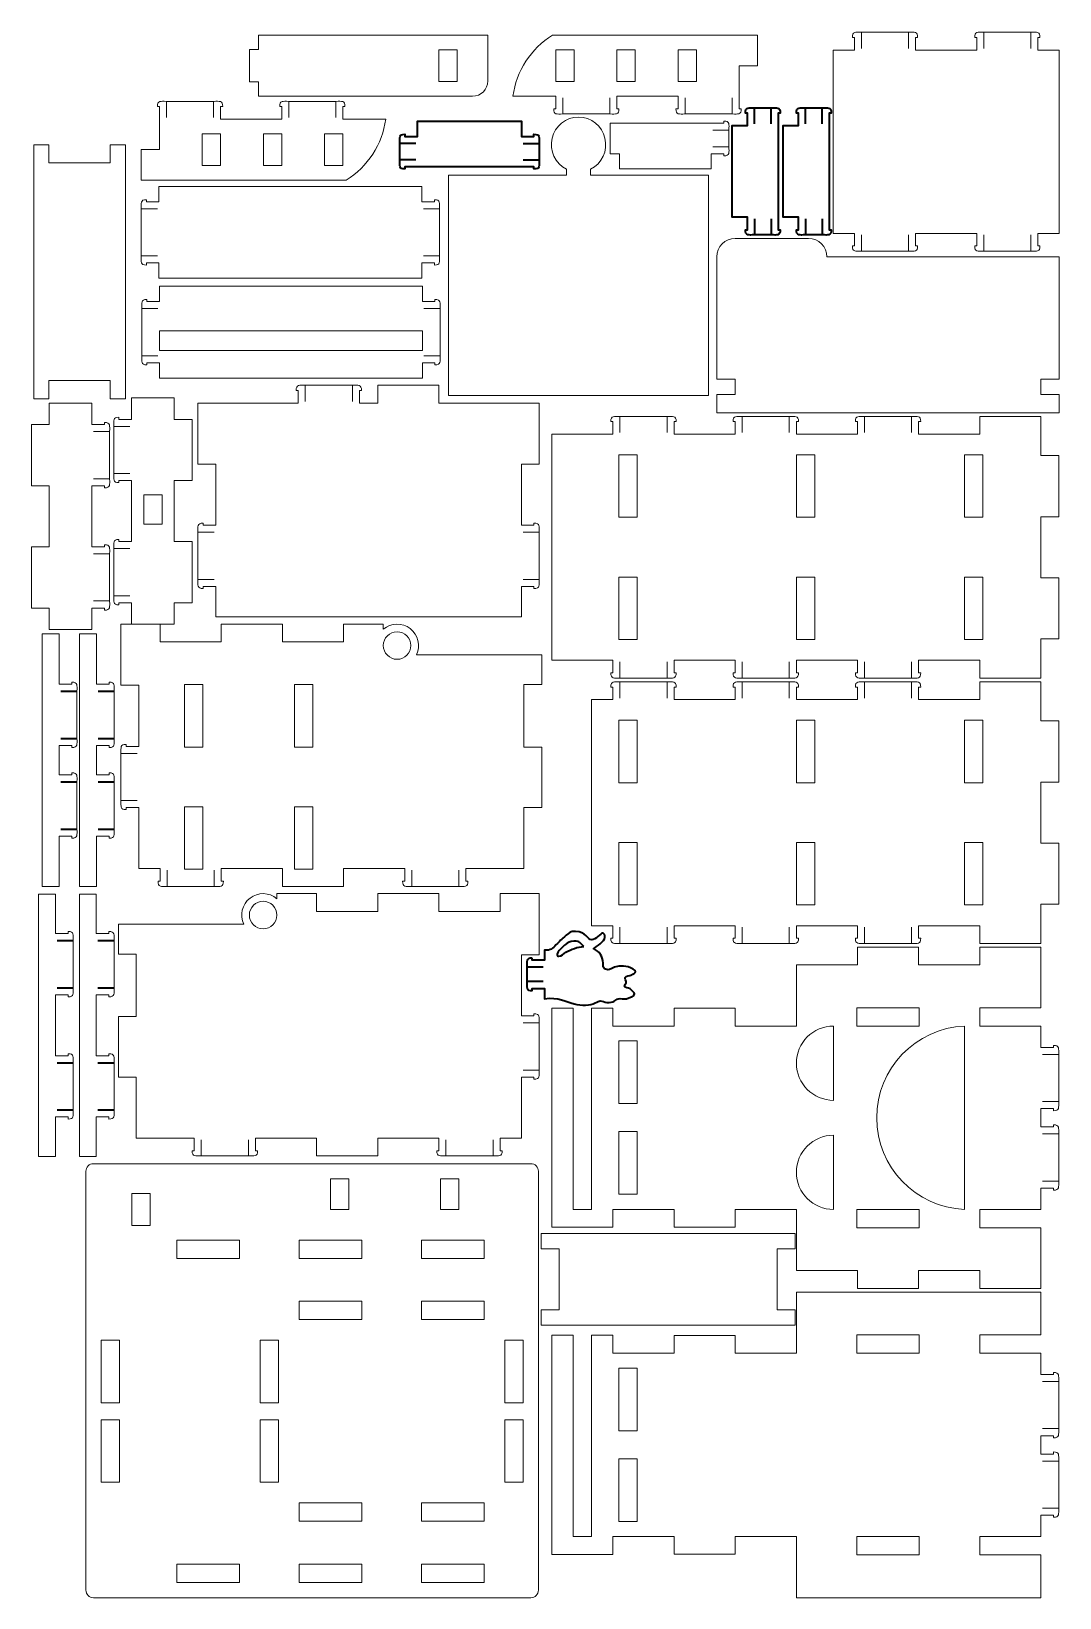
# Model space of a CAD drawing. Header units: millimetres. Extents: x -182 to 182, y -277 to 278.
import ezdxf

# ---------------------------------------------------------------- set-up
doc = ezdxf.new("R2010")
doc.units = ezdxf.units.MM
doc.header["$MEASUREMENT"] = 0
doc.layers.add('layer 1', color=7, linetype='Continuous')

msp = doc.modelspace()

# ---------------------------------------------------------------- linework, layer by layer
at = {"layer": 'layer 1', "lineweight": 18}
for points, knots in [([(152.0786, 201.626), (151.9759, 199.4342), (153.3308, 199.7857), (155.1527, 199.7854), (155.1527, 199.7854), (155.1527, 199.7854), (172.1292, 199.7854), (172.1292, 199.7854), (172.1292, 199.7854), (173.9511, 199.7857), (175.306, 199.4342), (175.2033, 201.626), (175.2033, 201.626), (175.2033, 201.626), (174.4708, 201.626), (174.4708, 201.626), (174.4708, 201.626), (174.4708, 201.626), (174.4708, 206.0648), (174.4708, 206.0648), (174.4708, 206.0648), (174.4708, 206.0648), (182.0516, 206.0648), (182.0516, 206.0648), (182.0516, 206.0648), (182.0516, 206.0648), (182.0516, 271.0439), (182.0516, 271.0439), (182.0516, 271.0439), (182.0516, 271.0439), (174.4708, 271.0439), (174.4708, 271.0439), (174.4708, 271.0439), (174.4708, 271.0439), (174.4708, 275.4827), (174.4708, 275.4827), (174.4708, 275.4827), (174.4708, 275.4827), (175.2033, 275.4827), (175.2033, 275.4827), (175.2033, 275.4827), (175.306, 277.6745), (173.9511, 277.323), (172.1292, 277.3233), (172.1292, 277.3233), (172.1292, 277.3233), (155.1527, 277.3233), (155.1527, 277.3233), (155.1527, 277.3233), (153.3308, 277.323), (151.9759, 277.6745), (152.0786, 275.4827), (152.0786, 275.4827), (152.0786, 275.4827), (152.8111, 275.4827), (152.8111, 275.4827), (152.8111, 275.4827), (152.8111, 275.4827), (152.8111, 271.0439), (152.8111, 271.0439), (152.8111, 271.0439), (152.8111, 271.0439), (131.1513, 271.0439), (131.1513, 271.0439), (131.1513, 271.0439), (131.1513, 271.0439), (131.1513, 275.4827), (131.1513, 275.4827), (131.1513, 275.4827), (131.1513, 275.4827), (131.8838, 275.4827), (131.8838, 275.4827), (131.8838, 275.4827), (131.9865, 277.6745), (130.6316, 277.323), (128.8097, 277.3233), (128.8097, 277.3233), (128.8097, 277.3233), (111.8332, 277.3233), (111.8332, 277.3233), (111.8332, 277.3233), (110.0113, 277.323), (108.6564, 277.6745), (108.7591, 275.4827), (108.7591, 275.4827), (108.7591, 275.4827), (109.4916, 275.4827), (109.4916, 275.4827), (109.4916, 275.4827), (109.4916, 275.4827), (109.4916, 271.0439), (109.4916, 271.0439), (109.4916, 271.0439), (109.4916, 271.0439), (101.9107, 271.0439), (101.9107, 271.0439), (101.9107, 271.0439), (101.9107, 271.0439), (101.9107, 206.0648), (101.9107, 206.0648), (101.9107, 206.0648), (101.9107, 206.0648), (109.4917, 206.0648), (109.4917, 206.0648), (109.4917, 206.0648), (109.4917, 206.0648), (109.4917, 201.626), (109.4917, 201.626), (109.4917, 201.626), (109.4917, 201.626), (108.7592, 201.626), (108.7592, 201.626), (108.7592, 201.626), (108.6565, 199.4342), (110.0114, 199.7857), (111.8333, 199.7854), (111.8333, 199.7854), (111.8333, 199.7854), (128.8098, 199.7854), (128.8098, 199.7854), (128.8098, 199.7854), (130.6317, 199.7857), (131.9866, 199.4342), (131.8839, 201.626), (131.8839, 201.626), (131.8839, 201.626), (131.1514, 201.626), (131.1514, 201.626), (131.1514, 201.626), (131.1514, 201.626), (131.1514, 206.0648), (131.1514, 206.0648), (131.1514, 206.0648), (131.1514, 206.0648), (152.8111, 206.0648), (152.8111, 206.0648), (152.8111, 206.0648), (152.8111, 206.0648), (152.8111, 201.626), (152.8111, 201.626), (152.8111, 201.626), (152.8111, 201.626), (152.0786, 201.626), (152.0786, 201.626)], [0, 0, 0, 0, 0.02702703, 0.02702703, 0.02702703, 0.02702703, 0.05405405, 0.05405405, 0.05405405, 0.05405405, 0.08108108, 0.08108108, 0.08108108, 0.08108108, 0.10810811, 0.10810811, 0.10810811, 0.10810811, 0.13513514, 0.13513514, 0.13513514, 0.13513514, 0.16216216, 0.16216216, 0.16216216, 0.16216216, 0.18918919, 0.18918919, 0.18918919, 0.18918919, 0.21621622, 0.21621622, 0.21621622, 0.21621622, 0.24324324, 0.24324324, 0.24324324, 0.24324324, 0.27027027, 0.27027027, 0.27027027, 0.27027027, 0.2972973, 0.2972973, 0.2972973, 0.2972973, 0.32432432, 0.32432432, 0.32432432, 0.32432432, 0.35135135, 0.35135135, 0.35135135, 0.35135135, 0.37837838, 0.37837838, 0.37837838, 0.37837838, 0.40540541, 0.40540541, 0.40540541, 0.40540541, 0.43243243, 0.43243243, 0.43243243, 0.43243243, 0.45945946, 0.45945946, 0.45945946, 0.45945946, 0.48648649, 0.48648649, 0.48648649, 0.48648649, 0.51351351, 0.51351351, 0.51351351, 0.51351351, 0.54054054, 0.54054054, 0.54054054, 0.54054054, 0.56756757, 0.56756757, 0.56756757, 0.56756757, 0.59459459, 0.59459459, 0.59459459, 0.59459459, 0.62162162, 0.62162162, 0.62162162, 0.62162162, 0.64864865, 0.64864865, 0.64864865, 0.64864865, 0.67567568, 0.67567568, 0.67567568, 0.67567568, 0.7027027, 0.7027027, 0.7027027, 0.7027027, 0.72972973, 0.72972973, 0.72972973, 0.72972973, 0.75675676, 0.75675676, 0.75675676, 0.75675676, 0.78378378, 0.78378378, 0.78378378, 0.78378378, 0.81081081, 0.81081081, 0.81081081, 0.81081081, 0.83783784, 0.83783784, 0.83783784, 0.83783784, 0.86486486, 0.86486486, 0.86486486, 0.86486486, 0.89189189, 0.89189189, 0.89189189, 0.89189189, 0.91891892, 0.91891892, 0.91891892, 0.91891892, 0.94594595, 0.94594595, 0.94594595, 0.94594595, 1, 1, 1, 1]), ([(-101.5928, 271.2399), (-101.5928, 271.2399), (-101.5928, 276.3197), (-101.5928, 276.3197), (-101.5928, 276.3197), (-101.5928, 276.3197), (-20.3691, 276.3197), (-20.3691, 276.3197), (-20.3691, 276.3197), (-20.3691, 276.3197), (-20.3691, 260.0749), (-20.3691, 260.0749), (-20.3691, 260.0749), (-20.3691, 257.0864), (-22.7954, 254.6601), (-25.784, 254.6601), (-25.784, 254.6601), (-25.784, 254.6601), (-101.5928, 254.6601), (-101.5928, 254.6601), (-101.5928, 254.6601), (-101.5928, 254.6601), (-101.5928, 259.7399), (-101.5928, 259.7399), (-101.5928, 259.7399), (-101.5928, 259.7399), (-104.8418, 259.7399), (-104.8418, 259.7399), (-104.8418, 259.7399), (-104.8418, 259.7399), (-104.8418, 271.2399), (-104.8418, 271.2399), (-104.8418, 271.2399), (-104.8418, 271.2399), (-101.5928, 271.2399), (-101.5928, 271.2399)], [0, 0, 0, 0, 0.1, 0.1, 0.1, 0.1, 0.2, 0.2, 0.2, 0.2, 0.3, 0.3, 0.3, 0.3, 0.4, 0.4, 0.4, 0.4, 0.5, 0.5, 0.5, 0.5, 0.6, 0.6, 0.6, 0.6, 0.7, 0.7, 0.7, 0.7, 0.8, 0.8, 0.8, 0.8, 1, 1, 1, 1]), ([(25.3475, 254.66), (25.3475, 254.66), (47.0072, 254.66), (47.0072, 254.66), (47.0072, 254.66), (47.0072, 254.66), (47.0072, 250.2212), (47.0072, 250.2212), (47.0072, 250.2212), (47.0072, 250.2212), (46.2747, 250.2212), (46.2747, 250.2212), (46.2747, 250.2212), (46.172, 248.0294), (47.5269, 248.3809), (49.3488, 248.3806), (49.3488, 248.3806), (49.3488, 248.3806), (66.3253, 248.3806), (66.3253, 248.3806), (66.3253, 248.3806), (68.1472, 248.3809), (69.5021, 248.0294), (69.3994, 250.2212), (69.3994, 250.2212), (69.3994, 250.2212), (68.6669, 250.2212), (68.6669, 250.2212), (68.6669, 250.2212), (68.6669, 250.2212), (68.6669, 265.4899), (68.6669, 265.4899), (68.6669, 265.4899), (68.6669, 265.4899), (75.1648, 265.4899), (75.1648, 265.4899), (75.1648, 265.4899), (75.1648, 265.4899), (75.1648, 276.3197), (75.1648, 276.3197), (75.1648, 276.3197), (75.1648, 276.3197), (2.5549, 276.3197), (2.5549, 276.3197), (2.5549, 276.3197), (-5.1429, 271.5792), (-10.2957, 263.6234), (-11.474, 254.66), (-11.474, 254.66), (-11.474, 254.66), (3.6878, 254.66), (3.6878, 254.66), (3.6878, 254.66), (3.6878, 254.66), (3.6878, 250.2212), (3.6878, 250.2212), (3.6878, 250.2212), (3.6878, 250.2212), (2.9554, 250.2212), (2.9554, 250.2212), (2.9554, 250.2212), (2.8526, 248.0294), (4.2076, 248.3809), (6.0295, 248.3806), (6.0295, 248.3806), (6.0295, 248.3806), (23.006, 248.3806), (23.006, 248.3806), (23.006, 248.3806), (24.8279, 248.3809), (26.1829, 248.0294), (26.08, 250.2212), (26.08, 250.2212), (26.08, 250.2212), (25.3475, 250.2212), (25.3475, 250.2212), (25.3475, 250.2212), (25.3475, 250.2212), (25.3475, 254.66), (25.3475, 254.66)], [0, 0, 0, 0, 0.04761905, 0.04761905, 0.04761905, 0.04761905, 0.0952381, 0.0952381, 0.0952381, 0.0952381, 0.14285714, 0.14285714, 0.14285714, 0.14285714, 0.19047619, 0.19047619, 0.19047619, 0.19047619, 0.23809524, 0.23809524, 0.23809524, 0.23809524, 0.28571429, 0.28571429, 0.28571429, 0.28571429, 0.33333333, 0.33333333, 0.33333333, 0.33333333, 0.38095238, 0.38095238, 0.38095238, 0.38095238, 0.42857143, 0.42857143, 0.42857143, 0.42857143, 0.47619048, 0.47619048, 0.47619048, 0.47619048, 0.52380952, 0.52380952, 0.52380952, 0.52380952, 0.57142857, 0.57142857, 0.57142857, 0.57142857, 0.61904762, 0.61904762, 0.61904762, 0.61904762, 0.66666667, 0.66666667, 0.66666667, 0.66666667, 0.71428571, 0.71428571, 0.71428571, 0.71428571, 0.76190476, 0.76190476, 0.76190476, 0.76190476, 0.80952381, 0.80952381, 0.80952381, 0.80952381, 0.85714286, 0.85714286, 0.85714286, 0.85714286, 0.9047619, 0.9047619, 0.9047619, 0.9047619, 1, 1, 1, 1]), ([(-37.6969, 271.1349), (-37.6969, 271.1349), (-31.1988, 271.1349), (-31.1988, 271.1349), (-31.1988, 271.1349), (-31.1988, 271.1349), (-31.1988, 259.8449), (-31.1988, 259.8449), (-31.1988, 259.8449), (-31.1988, 259.8449), (-37.6969, 259.8449), (-37.6969, 259.8449), (-37.6969, 259.8449), (-37.6969, 259.8449), (-37.6969, 271.1349), (-37.6969, 271.1349)], [0, 0, 0, 0, 0.2, 0.2, 0.2, 0.2, 0.4, 0.4, 0.4, 0.4, 0.6, 0.6, 0.6, 0.6, 1, 1, 1, 1]), ([(3.6878, 259.8449), (3.6878, 259.8449), (10.1858, 259.8449), (10.1858, 259.8449), (10.1858, 259.8449), (10.1858, 259.8449), (10.1858, 271.1349), (10.1858, 271.1349), (10.1858, 271.1349), (10.1858, 271.1349), (3.6878, 271.1349), (3.6878, 271.1349), (3.6878, 271.1349), (3.6878, 271.1349), (3.6878, 259.8449), (3.6878, 259.8449)], [0, 0, 0, 0, 0.2, 0.2, 0.2, 0.2, 0.4, 0.4, 0.4, 0.4, 0.6, 0.6, 0.6, 0.6, 1, 1, 1, 1]), ([(25.3475, 259.8449), (25.3475, 259.8449), (31.8454, 259.8449), (31.8454, 259.8449), (31.8454, 259.8449), (31.8454, 259.8449), (31.8454, 271.1349), (31.8454, 271.1349), (31.8454, 271.1349), (31.8454, 271.1349), (25.3475, 271.1349), (25.3475, 271.1349), (25.3475, 271.1349), (25.3475, 271.1349), (25.3475, 259.8449), (25.3475, 259.8449)], [0, 0, 0, 0, 0.2, 0.2, 0.2, 0.2, 0.4, 0.4, 0.4, 0.4, 0.6, 0.6, 0.6, 0.6, 1, 1, 1, 1]), ([(47.0072, 259.8449), (47.0072, 259.8449), (53.5051, 259.8449), (53.5051, 259.8449), (53.5051, 259.8449), (53.5051, 259.8449), (53.5051, 271.1349), (53.5051, 271.1349), (53.5051, 271.1349), (53.5051, 271.1349), (47.0072, 271.1349), (47.0072, 271.1349), (47.0072, 271.1349), (47.0072, 271.1349), (47.0072, 259.8449), (47.0072, 259.8449)], [0, 0, 0, 0, 0.2, 0.2, 0.2, 0.2, 0.4, 0.4, 0.4, 0.4, 0.6, 0.6, 0.6, 0.6, 1, 1, 1, 1]), ([(-93.3535, 246.5886), (-93.3535, 246.5886), (-115.0131, 246.5886), (-115.0131, 246.5886), (-115.0131, 246.5886), (-115.0131, 246.5886), (-115.0131, 251.0274), (-115.0131, 251.0274), (-115.0131, 251.0274), (-115.0131, 251.0274), (-114.2807, 251.0274), (-114.2807, 251.0274), (-114.2807, 251.0274), (-114.178, 253.2192), (-115.5329, 252.8677), (-117.3548, 252.868), (-117.3548, 252.868), (-117.3548, 252.868), (-134.3313, 252.868), (-134.3313, 252.868), (-134.3313, 252.868), (-136.1532, 252.8677), (-137.5081, 253.2192), (-137.4053, 251.0274), (-137.4053, 251.0274), (-137.4053, 251.0274), (-136.6729, 251.0274), (-136.6729, 251.0274), (-136.6729, 251.0274), (-136.6729, 251.0274), (-136.6729, 235.7587), (-136.6729, 235.7587), (-136.6729, 235.7587), (-136.6729, 235.7587), (-143.1707, 235.7587), (-143.1707, 235.7587), (-143.1707, 235.7587), (-143.1707, 235.7587), (-143.1707, 224.9289), (-143.1707, 224.9289), (-143.1707, 224.9289), (-143.1707, 224.9289), (-70.5609, 224.9289), (-70.5609, 224.9289), (-70.5609, 224.9289), (-62.8632, 229.6694), (-57.7104, 237.6252), (-56.5321, 246.5886), (-56.5321, 246.5886), (-56.5321, 246.5886), (-71.6939, 246.5886), (-71.6939, 246.5886), (-71.6939, 246.5886), (-71.6939, 246.5886), (-71.6939, 251.0274), (-71.6939, 251.0274), (-71.6939, 251.0274), (-71.6939, 251.0274), (-70.9614, 251.0274), (-70.9614, 251.0274), (-70.9614, 251.0274), (-70.8587, 253.2192), (-72.2136, 252.8677), (-74.0355, 252.868), (-74.0355, 252.868), (-74.0355, 252.868), (-91.012, 252.868), (-91.012, 252.868), (-91.012, 252.868), (-92.8338, 252.8677), (-94.1889, 253.2192), (-94.0861, 251.0274), (-94.0861, 251.0274), (-94.0861, 251.0274), (-93.3535, 251.0274), (-93.3535, 251.0274), (-93.3535, 251.0274), (-93.3535, 251.0274), (-93.3535, 246.5886), (-93.3535, 246.5886)], [0, 0, 0, 0, 0.04761905, 0.04761905, 0.04761905, 0.04761905, 0.0952381, 0.0952381, 0.0952381, 0.0952381, 0.14285714, 0.14285714, 0.14285714, 0.14285714, 0.19047619, 0.19047619, 0.19047619, 0.19047619, 0.23809524, 0.23809524, 0.23809524, 0.23809524, 0.28571429, 0.28571429, 0.28571429, 0.28571429, 0.33333333, 0.33333333, 0.33333333, 0.33333333, 0.38095238, 0.38095238, 0.38095238, 0.38095238, 0.42857143, 0.42857143, 0.42857143, 0.42857143, 0.47619048, 0.47619048, 0.47619048, 0.47619048, 0.52380952, 0.52380952, 0.52380952, 0.52380952, 0.57142857, 0.57142857, 0.57142857, 0.57142857, 0.61904762, 0.61904762, 0.61904762, 0.61904762, 0.66666667, 0.66666667, 0.66666667, 0.66666667, 0.71428571, 0.71428571, 0.71428571, 0.71428571, 0.76190476, 0.76190476, 0.76190476, 0.76190476, 0.80952381, 0.80952381, 0.80952381, 0.80952381, 0.85714286, 0.85714286, 0.85714286, 0.85714286, 0.9047619, 0.9047619, 0.9047619, 0.9047619, 1, 1, 1, 1]), ([(7.4783, 228.8171), (3.4731, 230.8286), (1.3629, 235.3665), (2.3833, 239.773), (2.3833, 239.773), (3.404, 244.1795), (7.2865, 247.2952), (11.7573, 247.2952), (11.7573, 247.2952), (16.228, 247.2952), (20.1106, 244.1794), (21.1309, 239.7729), (21.1309, 239.7729), (22.1514, 235.3665), (20.0414, 230.8286), (16.0363, 228.8171), (16.0363, 228.8171), (16.0363, 228.8171), (16.0363, 226.6503), (16.0363, 226.6503), (16.0363, 226.6503), (16.0363, 226.6503), (57.7573, 226.6503), (57.7573, 226.6503), (57.7573, 226.6503), (57.7573, 226.6503), (57.7573, 148.6755), (57.7573, 148.6755), (57.7573, 148.6755), (57.7573, 148.6755), (-34.2429, 148.6755), (-34.2429, 148.6755), (-34.2429, 148.6755), (-34.2429, 148.6755), (-34.2429, 226.6503), (-34.2429, 226.6503), (-34.2429, 226.6503), (-34.2429, 226.6503), (7.4783, 226.6503), (7.4783, 226.6503), (7.4783, 226.6503), (7.4783, 226.6503), (7.4783, 228.8171), (7.4783, 228.8171)], [0, 0, 0, 0, 0.08333333, 0.08333333, 0.08333333, 0.08333333, 0.16666667, 0.16666667, 0.16666667, 0.16666667, 0.25, 0.25, 0.25, 0.25, 0.33333333, 0.33333333, 0.33333333, 0.33333333, 0.41666667, 0.41666667, 0.41666667, 0.41666667, 0.5, 0.5, 0.5, 0.5, 0.58333333, 0.58333333, 0.58333333, 0.58333333, 0.66666667, 0.66666667, 0.66666667, 0.66666667, 0.75, 0.75, 0.75, 0.75, 0.83333333, 0.83333333, 0.83333333, 0.83333333, 1, 1, 1, 1]), ([(65.0435, 236.6532), (65.0432, 234.8312), (65.3947, 233.4763), (63.2029, 233.579), (63.2029, 233.579), (63.2029, 233.579), (63.2029, 234.3115), (63.2029, 234.3115), (63.2029, 234.3115), (63.2029, 234.3115), (58.7641, 234.3115), (58.7641, 234.3115), (58.7641, 234.3115), (58.7641, 234.3115), (58.7641, 228.8967), (58.7641, 228.8967), (58.7641, 228.8967), (58.7641, 228.8967), (26.2745, 228.8967), (26.2745, 228.8967), (26.2745, 228.8967), (26.2745, 228.8967), (26.2745, 234.3115), (26.2745, 234.3115), (26.2745, 234.3115), (26.2745, 234.3115), (23.0257, 234.3115), (23.0257, 234.3115), (23.0257, 234.3115), (23.0257, 234.3115), (23.0257, 245.1413), (23.0257, 245.1413), (23.0257, 245.1413), (23.0257, 245.1413), (63.203, 245.1414), (63.203, 245.1414), (63.203, 245.1414), (63.203, 245.1414), (63.203, 245.8739), (63.203, 245.8739), (63.203, 245.8739), (65.3948, 245.9766), (65.0432, 244.6217), (65.0436, 242.7998), (65.0436, 242.7998), (65.0436, 242.7998), (65.0435, 236.6532), (65.0435, 236.6532)], [0, 0, 0, 0, 0.07692308, 0.07692308, 0.07692308, 0.07692308, 0.15384615, 0.15384615, 0.15384615, 0.15384615, 0.23076923, 0.23076923, 0.23076923, 0.23076923, 0.30769231, 0.30769231, 0.30769231, 0.30769231, 0.38461538, 0.38461538, 0.38461538, 0.38461538, 0.46153846, 0.46153846, 0.46153846, 0.46153846, 0.53846154, 0.53846154, 0.53846154, 0.53846154, 0.61538462, 0.61538462, 0.61538462, 0.61538462, 0.69230769, 0.69230769, 0.69230769, 0.69230769, 0.76923077, 0.76923077, 0.76923077, 0.76923077, 0.84615385, 0.84615385, 0.84615385, 0.84615385, 1, 1, 1, 1]), ([(-115.0131, 241.4037), (-115.0131, 241.4037), (-121.5111, 241.4037), (-121.5111, 241.4037), (-121.5111, 241.4037), (-121.5111, 241.4037), (-121.5111, 230.1137), (-121.5111, 230.1137), (-121.5111, 230.1137), (-121.5111, 230.1137), (-115.0131, 230.1137), (-115.0131, 230.1137), (-115.0131, 230.1137), (-115.0131, 230.1137), (-115.0131, 241.4037), (-115.0131, 241.4037)], [0, 0, 0, 0, 0.2, 0.2, 0.2, 0.2, 0.4, 0.4, 0.4, 0.4, 0.6, 0.6, 0.6, 0.6, 1, 1, 1, 1]), ([(-93.3535, 241.4037), (-93.3535, 241.4037), (-99.8515, 241.4037), (-99.8515, 241.4037), (-99.8515, 241.4037), (-99.8515, 241.4037), (-99.8515, 230.1137), (-99.8515, 230.1137), (-99.8515, 230.1137), (-99.8515, 230.1137), (-93.3535, 230.1137), (-93.3535, 230.1137), (-93.3535, 230.1137), (-93.3535, 230.1137), (-93.3535, 241.4037), (-93.3535, 241.4037)], [0, 0, 0, 0, 0.2, 0.2, 0.2, 0.2, 0.4, 0.4, 0.4, 0.4, 0.6, 0.6, 0.6, 0.6, 1, 1, 1, 1]), ([(-71.6939, 241.4037), (-71.6939, 241.4037), (-78.1918, 241.4037), (-78.1918, 241.4037), (-78.1918, 241.4037), (-78.1918, 241.4037), (-78.1918, 230.1137), (-78.1918, 230.1137), (-78.1918, 230.1137), (-78.1918, 230.1137), (-71.6939, 230.1137), (-71.6939, 230.1137), (-71.6939, 230.1137), (-71.6939, 230.1137), (-71.6939, 241.4037), (-71.6939, 241.4037)], [0, 0, 0, 0, 0.2, 0.2, 0.2, 0.2, 0.4, 0.4, 0.4, 0.4, 0.6, 0.6, 0.6, 0.6, 1, 1, 1, 1]), ([(-148.7326, 192.4702), (-148.7326, 192.4702), (-148.7326, 237.4702), (-148.7326, 237.4702), (-148.7326, 237.4702), (-148.7326, 237.4702), (-154.1476, 237.4702), (-154.1476, 237.4702), (-154.1476, 237.4702), (-154.1476, 237.4702), (-154.1476, 231.0415), (-154.1476, 231.0415), (-154.1476, 231.0415), (-154.1476, 231.0415), (-175.8071, 231.0415), (-175.8071, 231.0415), (-175.8071, 231.0415), (-175.8071, 231.0415), (-175.8071, 237.4702), (-175.8071, 237.4702), (-175.8071, 237.4702), (-175.8071, 237.4702), (-181.2221, 237.4702), (-181.2221, 237.4702), (-181.2221, 237.4702), (-181.2221, 237.4702), (-181.2221, 147.4702), (-181.2221, 147.4702), (-181.2221, 147.4702), (-181.2221, 147.4702), (-175.8071, 147.4702), (-175.8071, 147.4702), (-175.8071, 147.4702), (-175.8071, 147.4702), (-175.8071, 153.8989), (-175.8071, 153.8989), (-175.8071, 153.8989), (-175.8071, 153.8989), (-154.1476, 153.8989), (-154.1476, 153.8989), (-154.1476, 153.8989), (-154.1476, 153.8989), (-154.1476, 147.4702), (-154.1476, 147.4702), (-154.1476, 147.4702), (-154.1476, 147.4702), (-148.7326, 147.4702), (-148.7326, 147.4702), (-148.7326, 147.4702), (-148.7326, 147.4702), (-148.7326, 192.4702), (-148.7326, 192.4702)], [0, 0, 0, 0, 0.07142857, 0.07142857, 0.07142857, 0.07142857, 0.14285714, 0.14285714, 0.14285714, 0.14285714, 0.21428571, 0.21428571, 0.21428571, 0.21428571, 0.28571429, 0.28571429, 0.28571429, 0.28571429, 0.35714286, 0.35714286, 0.35714286, 0.35714286, 0.42857143, 0.42857143, 0.42857143, 0.42857143, 0.5, 0.5, 0.5, 0.5, 0.57142857, 0.57142857, 0.57142857, 0.57142857, 0.64285714, 0.64285714, 0.64285714, 0.64285714, 0.71428571, 0.71428571, 0.71428571, 0.71428571, 0.78571429, 0.78571429, 0.78571429, 0.78571429, 0.85714286, 0.85714286, 0.85714286, 0.85714286, 1, 1, 1, 1]), ([(-39.2939, 217.9875), (-39.2939, 217.9875), (-39.2939, 217.255), (-39.2939, 217.255), (-39.2939, 217.255), (-39.2939, 217.255), (-43.7328, 217.255), (-43.7328, 217.255), (-43.7328, 217.255), (-43.7328, 217.255), (-43.7328, 222.67), (-43.7328, 222.67), (-43.7328, 222.67), (-43.7328, 222.67), (-136.8708, 222.67), (-136.8708, 222.67), (-136.8708, 222.67), (-136.8708, 222.67), (-136.8708, 217.255), (-136.8708, 217.255), (-136.8708, 217.255), (-136.8708, 217.255), (-141.3096, 217.255), (-141.3096, 217.255), (-141.3096, 217.255), (-141.3096, 217.255), (-141.3096, 217.9875), (-141.3096, 217.9875), (-141.3096, 217.9875), (-143.5014, 218.0902), (-143.1499, 216.7353), (-143.1502, 214.9134), (-143.1502, 214.9134), (-143.1502, 214.9134), (-143.1502, 197.9366), (-143.1502, 197.9366), (-143.1502, 197.9366), (-143.1499, 196.1147), (-143.5014, 194.7598), (-141.3096, 194.8625), (-141.3096, 194.8625), (-141.3096, 194.8625), (-141.3096, 195.595), (-141.3096, 195.595), (-141.3096, 195.595), (-141.3096, 195.595), (-136.8708, 195.595), (-136.8708, 195.595), (-136.8708, 195.595), (-136.8708, 195.595), (-136.8708, 190.18), (-136.8708, 190.18), (-136.8708, 190.18), (-136.8708, 190.18), (-43.7328, 190.18), (-43.7328, 190.18), (-43.7328, 190.18), (-43.7328, 190.18), (-43.7328, 195.595), (-43.7328, 195.595), (-43.7328, 195.595), (-43.7328, 195.595), (-39.2939, 195.595), (-39.2939, 195.595), (-39.2939, 195.595), (-39.2939, 195.595), (-39.2939, 194.8625), (-39.2939, 194.8625), (-39.2939, 194.8625), (-37.1022, 194.7598), (-37.4537, 196.1147), (-37.4534, 197.9366), (-37.4534, 197.9366), (-37.4534, 197.9366), (-37.4534, 214.9134), (-37.4534, 214.9134), (-37.4534, 214.9134), (-37.4537, 216.7353), (-37.1022, 218.0902), (-39.2939, 217.9875)], [0, 0, 0, 0, 0.04761905, 0.04761905, 0.04761905, 0.04761905, 0.0952381, 0.0952381, 0.0952381, 0.0952381, 0.14285714, 0.14285714, 0.14285714, 0.14285714, 0.19047619, 0.19047619, 0.19047619, 0.19047619, 0.23809524, 0.23809524, 0.23809524, 0.23809524, 0.28571429, 0.28571429, 0.28571429, 0.28571429, 0.33333333, 0.33333333, 0.33333333, 0.33333333, 0.38095238, 0.38095238, 0.38095238, 0.38095238, 0.42857143, 0.42857143, 0.42857143, 0.42857143, 0.47619048, 0.47619048, 0.47619048, 0.47619048, 0.52380952, 0.52380952, 0.52380952, 0.52380952, 0.57142857, 0.57142857, 0.57142857, 0.57142857, 0.61904762, 0.61904762, 0.61904762, 0.61904762, 0.66666667, 0.66666667, 0.66666667, 0.66666667, 0.71428571, 0.71428571, 0.71428571, 0.71428571, 0.76190476, 0.76190476, 0.76190476, 0.76190476, 0.80952381, 0.80952381, 0.80952381, 0.80952381, 0.85714286, 0.85714286, 0.85714286, 0.85714286, 0.9047619, 0.9047619, 0.9047619, 0.9047619, 1, 1, 1, 1]), ([(-37.2635, 179.5645), (-37.2638, 181.3864), (-36.9123, 182.7413), (-39.1041, 182.6386), (-39.1041, 182.6386), (-39.1041, 182.6386), (-39.1041, 181.9061), (-39.1041, 181.9061), (-39.1041, 181.9061), (-39.1041, 181.9061), (-43.5429, 181.9061), (-43.5429, 181.9061), (-43.5429, 181.9061), (-43.5429, 181.9061), (-43.5429, 187.3211), (-43.5429, 187.3211), (-43.5429, 187.3211), (-43.5429, 187.3211), (-136.6809, 187.3211), (-136.6809, 187.3211), (-136.6809, 187.3211), (-136.6809, 187.3211), (-136.6809, 181.9061), (-136.6809, 181.9061), (-136.6809, 181.9061), (-136.6809, 181.9061), (-141.1197, 181.9061), (-141.1197, 181.9061), (-141.1197, 181.9061), (-141.1197, 181.9061), (-141.1197, 182.6386), (-141.1197, 182.6386), (-141.1197, 182.6386), (-143.3115, 182.7413), (-142.96, 181.3864), (-142.9603, 179.5645), (-142.9603, 179.5645), (-142.9603, 179.5645), (-142.9603, 162.5877), (-142.9603, 162.5877), (-142.9603, 162.5877), (-142.96, 160.7658), (-143.3115, 159.4109), (-141.1197, 159.5136), (-141.1197, 159.5136), (-141.1197, 159.5136), (-141.1197, 160.2461), (-141.1197, 160.2461), (-141.1197, 160.2461), (-141.1197, 160.2461), (-136.6809, 160.2461), (-136.6809, 160.2461), (-136.6809, 160.2461), (-136.6809, 160.2461), (-136.6809, 154.8311), (-136.6809, 154.8311), (-136.6809, 154.8311), (-136.6809, 154.8311), (-43.5429, 154.8311), (-43.5429, 154.8311), (-43.5429, 154.8311), (-43.5429, 154.8311), (-43.5429, 160.2461), (-43.5429, 160.2461), (-43.5429, 160.2461), (-43.5429, 160.2461), (-39.1041, 160.2461), (-39.1041, 160.2461), (-39.1041, 160.2461), (-39.1041, 160.2461), (-39.1041, 159.5136), (-39.1041, 159.5136), (-39.1041, 159.5136), (-36.9123, 159.4109), (-37.2638, 160.7658), (-37.2635, 162.5877), (-37.2635, 162.5877), (-37.2635, 162.5877), (-37.2635, 179.5645), (-37.2635, 179.5645)], [0, 0, 0, 0, 0.04761905, 0.04761905, 0.04761905, 0.04761905, 0.0952381, 0.0952381, 0.0952381, 0.0952381, 0.14285714, 0.14285714, 0.14285714, 0.14285714, 0.19047619, 0.19047619, 0.19047619, 0.19047619, 0.23809524, 0.23809524, 0.23809524, 0.23809524, 0.28571429, 0.28571429, 0.28571429, 0.28571429, 0.33333333, 0.33333333, 0.33333333, 0.33333333, 0.38095238, 0.38095238, 0.38095238, 0.38095238, 0.42857143, 0.42857143, 0.42857143, 0.42857143, 0.47619048, 0.47619048, 0.47619048, 0.47619048, 0.52380952, 0.52380952, 0.52380952, 0.52380952, 0.57142857, 0.57142857, 0.57142857, 0.57142857, 0.61904762, 0.61904762, 0.61904762, 0.61904762, 0.66666667, 0.66666667, 0.66666667, 0.66666667, 0.71428571, 0.71428571, 0.71428571, 0.71428571, 0.76190476, 0.76190476, 0.76190476, 0.76190476, 0.80952381, 0.80952381, 0.80952381, 0.80952381, 0.85714286, 0.85714286, 0.85714286, 0.85714286, 0.9047619, 0.9047619, 0.9047619, 0.9047619, 1, 1, 1, 1]), ([(-43.5429, 164.5238), (-43.5429, 164.5238), (-43.5429, 171.5633), (-43.5429, 171.5633), (-43.5429, 171.5633), (-43.5429, 171.5633), (-136.6809, 171.5633), (-136.6809, 171.5633), (-136.6809, 171.5633), (-136.6809, 171.5633), (-136.6809, 164.5238), (-136.6809, 164.5238), (-136.6809, 164.5238), (-136.6809, 164.5238), (-43.5429, 164.5238), (-43.5429, 164.5238)], [0, 0, 0, 0, 0.2, 0.2, 0.2, 0.2, 0.4, 0.4, 0.4, 0.4, 0.6, 0.6, 0.6, 0.6, 1, 1, 1, 1]), ([(-116.7547, 102.6563), (-116.7547, 102.6563), (-121.1934, 102.6563), (-121.1934, 102.6563), (-121.1934, 102.6563), (-121.1934, 102.6563), (-121.1934, 103.3888), (-121.1934, 103.3888), (-121.1934, 103.3888), (-123.3853, 103.4915), (-123.0338, 102.1366), (-123.034, 100.3147), (-123.034, 100.3147), (-123.034, 100.3147), (-123.034, 83.3382), (-123.034, 83.3382), (-123.034, 83.3382), (-123.0338, 81.5163), (-123.3853, 80.1614), (-121.1934, 80.2641), (-121.1934, 80.2641), (-121.1934, 80.2641), (-121.1934, 80.9966), (-121.1934, 80.9966), (-121.1934, 80.9966), (-121.1934, 80.9966), (-116.7547, 80.9966), (-116.7547, 80.9966), (-116.7547, 80.9966), (-116.7547, 80.9966), (-116.7547, 70.1666), (-116.7547, 70.1666), (-116.7547, 70.1666), (-116.7547, 70.1666), (-8.4561, 70.1666), (-8.4561, 70.1666), (-8.4561, 70.1666), (-8.4561, 70.1666), (-8.4561, 80.9966), (-8.4561, 80.9966), (-8.4561, 80.9966), (-8.4561, 80.9966), (-4.0174, 80.9966), (-4.0174, 80.9966), (-4.0174, 80.9966), (-4.0174, 80.9966), (-4.0174, 80.2641), (-4.0174, 80.2641), (-4.0174, 80.2641), (-1.8256, 80.1614), (-2.1771, 81.5163), (-2.1768, 83.3382), (-2.1768, 83.3382), (-2.1768, 83.3382), (-2.1768, 100.3147), (-2.1768, 100.3147), (-2.1768, 100.3147), (-2.1771, 102.1366), (-1.8256, 103.4915), (-4.0174, 103.3888), (-4.0174, 103.3888), (-4.0174, 103.3888), (-4.0174, 102.6563), (-4.0174, 102.6563), (-4.0174, 102.6563), (-4.0174, 102.6563), (-8.4561, 102.6563), (-8.4561, 102.6563), (-8.4561, 102.6563), (-8.4561, 102.6563), (-8.4561, 124.3158), (-8.4561, 124.3158), (-8.4561, 124.3158), (-8.4561, 124.3158), (-2.1563, 124.3158), (-2.1563, 124.3158), (-2.1563, 124.3158), (-2.1563, 124.3158), (-2.1563, 145.9755), (-2.1563, 145.9755), (-2.1563, 145.9755), (-2.1563, 145.9755), (-37.6968, 145.9755), (-37.6968, 145.9755), (-37.6968, 145.9755), (-37.6968, 145.9755), (-37.6968, 152.2752), (-37.6968, 152.2752), (-37.6968, 152.2752), (-37.6968, 152.2752), (-59.3564, 152.2752), (-59.3564, 152.2752), (-59.3564, 152.2752), (-59.3564, 152.2752), (-59.3564, 145.9755), (-59.3564, 145.9755), (-59.3564, 145.9755), (-59.3564, 145.9755), (-65.8544, 145.9755), (-65.8544, 145.9755), (-65.8544, 145.9755), (-65.8544, 145.9755), (-65.8544, 150.4143), (-65.8544, 150.4143), (-65.8544, 150.4143), (-65.8544, 150.4143), (-65.1218, 150.4143), (-65.1218, 150.4143), (-65.1218, 150.4143), (-65.0192, 152.6061), (-66.3741, 152.2546), (-68.196, 152.2549), (-68.196, 152.2549), (-68.196, 152.2549), (-85.1725, 152.2549), (-85.1725, 152.2549), (-85.1725, 152.2549), (-86.9944, 152.2546), (-88.3492, 152.6061), (-88.2466, 150.4143), (-88.2466, 150.4143), (-88.2466, 150.4143), (-87.514, 150.4143), (-87.514, 150.4143), (-87.514, 150.4143), (-87.514, 150.4143), (-87.514, 145.9755), (-87.514, 145.9755), (-87.514, 145.9755), (-87.514, 145.9755), (-123.0545, 145.9755), (-123.0545, 145.9755), (-123.0545, 145.9755), (-123.0545, 145.9755), (-123.0545, 124.3158), (-123.0545, 124.3158), (-123.0545, 124.3158), (-123.0545, 124.3158), (-116.7547, 124.3158), (-116.7547, 124.3158), (-116.7547, 124.3158), (-116.7547, 124.3158), (-116.7547, 102.6563), (-116.7547, 102.6563)], [0, 0, 0, 0, 0.02702703, 0.02702703, 0.02702703, 0.02702703, 0.05405405, 0.05405405, 0.05405405, 0.05405405, 0.08108108, 0.08108108, 0.08108108, 0.08108108, 0.10810811, 0.10810811, 0.10810811, 0.10810811, 0.13513514, 0.13513514, 0.13513514, 0.13513514, 0.16216216, 0.16216216, 0.16216216, 0.16216216, 0.18918919, 0.18918919, 0.18918919, 0.18918919, 0.21621622, 0.21621622, 0.21621622, 0.21621622, 0.24324324, 0.24324324, 0.24324324, 0.24324324, 0.27027027, 0.27027027, 0.27027027, 0.27027027, 0.2972973, 0.2972973, 0.2972973, 0.2972973, 0.32432432, 0.32432432, 0.32432432, 0.32432432, 0.35135135, 0.35135135, 0.35135135, 0.35135135, 0.37837838, 0.37837838, 0.37837838, 0.37837838, 0.40540541, 0.40540541, 0.40540541, 0.40540541, 0.43243243, 0.43243243, 0.43243243, 0.43243243, 0.45945946, 0.45945946, 0.45945946, 0.45945946, 0.48648649, 0.48648649, 0.48648649, 0.48648649, 0.51351351, 0.51351351, 0.51351351, 0.51351351, 0.54054054, 0.54054054, 0.54054054, 0.54054054, 0.56756757, 0.56756757, 0.56756757, 0.56756757, 0.59459459, 0.59459459, 0.59459459, 0.59459459, 0.62162162, 0.62162162, 0.62162162, 0.62162162, 0.64864865, 0.64864865, 0.64864865, 0.64864865, 0.67567568, 0.67567568, 0.67567568, 0.67567568, 0.7027027, 0.7027027, 0.7027027, 0.7027027, 0.72972973, 0.72972973, 0.72972973, 0.72972973, 0.75675676, 0.75675676, 0.75675676, 0.75675676, 0.78378378, 0.78378378, 0.78378378, 0.78378378, 0.81081081, 0.81081081, 0.81081081, 0.81081081, 0.83783784, 0.83783784, 0.83783784, 0.83783784, 0.86486486, 0.86486486, 0.86486486, 0.86486486, 0.89189189, 0.89189189, 0.89189189, 0.89189189, 0.91891892, 0.91891892, 0.91891892, 0.91891892, 0.94594595, 0.94594595, 0.94594595, 0.94594595, 1, 1, 1, 1]), ([(-160.6001, 73.3318), (-160.6001, 73.3318), (-160.6001, 65.7507), (-160.6001, 65.7507), (-160.6001, 65.7507), (-160.6001, 65.7507), (-175.7619, 65.7507), (-175.7619, 65.7507), (-175.7619, 65.7507), (-175.7619, 65.7507), (-175.7619, 73.3317), (-175.7619, 73.3317), (-175.7619, 73.3317), (-175.7619, 73.3317), (-182.0616, 73.3317), (-182.0616, 73.3317), (-182.0616, 73.3317), (-182.0616, 73.3317), (-182.0616, 94.9915), (-182.0616, 94.9915), (-182.0616, 94.9915), (-182.0616, 94.9915), (-175.7619, 94.9915), (-175.7619, 94.9915), (-175.7619, 94.9915), (-175.7619, 94.9915), (-175.7619, 116.6512), (-175.7619, 116.6512), (-175.7619, 116.6512), (-175.7619, 116.6512), (-182.0616, 116.6512), (-182.0616, 116.6512), (-182.0616, 116.6512), (-182.0616, 116.6512), (-182.0616, 138.3109), (-182.0616, 138.3109), (-182.0616, 138.3109), (-182.0616, 138.3109), (-175.7619, 138.3109), (-175.7619, 138.3109), (-175.7619, 138.3109), (-175.7619, 138.3109), (-175.7619, 145.8915), (-175.7619, 145.8915), (-175.7619, 145.8915), (-175.7619, 145.8915), (-160.6001, 145.8915), (-160.6001, 145.8915), (-160.6001, 145.8915), (-160.6001, 145.8915), (-160.6001, 138.3109), (-160.6001, 138.3109), (-160.6001, 138.3109), (-160.6001, 138.3109), (-156.1613, 138.3109), (-156.1613, 138.3109), (-156.1613, 138.3109), (-156.1613, 138.3109), (-156.1613, 139.0434), (-156.1613, 139.0434), (-156.1613, 139.0434), (-153.9695, 139.1461), (-154.321, 137.7912), (-154.3207, 135.9693), (-154.3207, 135.9693), (-154.3207, 135.9693), (-154.3207, 118.9928), (-154.3207, 118.9928), (-154.3207, 118.9928), (-154.321, 117.1709), (-153.9695, 115.816), (-156.1613, 115.9187), (-156.1613, 115.9187), (-156.1613, 115.9187), (-156.1613, 116.6512), (-156.1613, 116.6512), (-156.1613, 116.6512), (-156.1613, 116.6512), (-160.6001, 116.6512), (-160.6001, 116.6512), (-160.6001, 116.6512), (-160.6001, 116.6512), (-160.6001, 94.9915), (-160.6001, 94.9915), (-160.6001, 94.9915), (-160.6001, 94.9915), (-156.1613, 94.9915), (-156.1613, 94.9915), (-156.1613, 94.9915), (-156.1613, 94.9915), (-156.1613, 95.724), (-156.1613, 95.724), (-156.1613, 95.724), (-153.9695, 95.8267), (-154.321, 94.4718), (-154.3207, 92.6499), (-154.3207, 92.6499), (-154.3207, 92.6499), (-154.3207, 75.6734), (-154.3207, 75.6734), (-154.3207, 75.6734), (-154.321, 73.8515), (-153.9695, 72.4966), (-156.1613, 72.5993), (-156.1613, 72.5993), (-156.1613, 72.5993), (-156.1613, 73.3318), (-156.1613, 73.3318), (-156.1613, 73.3318), (-156.1613, 73.3318), (-160.6001, 73.3318), (-160.6001, 73.3318)], [0, 0, 0, 0, 0.03448276, 0.03448276, 0.03448276, 0.03448276, 0.06896552, 0.06896552, 0.06896552, 0.06896552, 0.10344828, 0.10344828, 0.10344828, 0.10344828, 0.13793103, 0.13793103, 0.13793103, 0.13793103, 0.17241379, 0.17241379, 0.17241379, 0.17241379, 0.20689655, 0.20689655, 0.20689655, 0.20689655, 0.24137931, 0.24137931, 0.24137931, 0.24137931, 0.27586207, 0.27586207, 0.27586207, 0.27586207, 0.31034483, 0.31034483, 0.31034483, 0.31034483, 0.34482759, 0.34482759, 0.34482759, 0.34482759, 0.37931034, 0.37931034, 0.37931034, 0.37931034, 0.4137931, 0.4137931, 0.4137931, 0.4137931, 0.44827586, 0.44827586, 0.44827586, 0.44827586, 0.48275862, 0.48275862, 0.48275862, 0.48275862, 0.51724138, 0.51724138, 0.51724138, 0.51724138, 0.55172414, 0.55172414, 0.55172414, 0.55172414, 0.5862069, 0.5862069, 0.5862069, 0.5862069, 0.62068966, 0.62068966, 0.62068966, 0.62068966, 0.65517241, 0.65517241, 0.65517241, 0.65517241, 0.68965517, 0.68965517, 0.68965517, 0.68965517, 0.72413793, 0.72413793, 0.72413793, 0.72413793, 0.75862069, 0.75862069, 0.75862069, 0.75862069, 0.79310345, 0.79310345, 0.79310345, 0.79310345, 0.82758621, 0.82758621, 0.82758621, 0.82758621, 0.86206897, 0.86206897, 0.86206897, 0.86206897, 0.89655172, 0.89655172, 0.89655172, 0.89655172, 0.93103448, 0.93103448, 0.93103448, 0.93103448, 1, 1, 1, 1]), ([(-146.5773, 75.1921), (-146.5773, 75.1921), (-146.5773, 67.611), (-146.5773, 67.611), (-146.5773, 67.611), (-146.5773, 67.611), (-131.4155, 67.611), (-131.4155, 67.611), (-131.4155, 67.611), (-131.4155, 67.611), (-131.4155, 75.192), (-131.4155, 75.192), (-131.4155, 75.192), (-131.4155, 75.192), (-125.1158, 75.192), (-125.1158, 75.192), (-125.1158, 75.192), (-125.1158, 75.192), (-125.1158, 96.8518), (-125.1158, 96.8518), (-125.1158, 96.8518), (-125.1158, 96.8518), (-131.4155, 96.8518), (-131.4155, 96.8518), (-131.4155, 96.8518), (-131.4155, 96.8518), (-131.4155, 118.5115), (-131.4155, 118.5115), (-131.4155, 118.5115), (-131.4155, 118.5115), (-125.1158, 118.5115), (-125.1158, 118.5115), (-125.1158, 118.5115), (-125.1158, 118.5115), (-125.1158, 140.1712), (-125.1158, 140.1712), (-125.1158, 140.1712), (-125.1158, 140.1712), (-131.4155, 140.1712), (-131.4155, 140.1712), (-131.4155, 140.1712), (-131.4155, 140.1712), (-131.4155, 147.7518), (-131.4155, 147.7518), (-131.4155, 147.7518), (-131.4155, 147.7518), (-146.5773, 147.7518), (-146.5773, 147.7518), (-146.5773, 147.7518), (-146.5773, 147.7518), (-146.5773, 140.1712), (-146.5773, 140.1712), (-146.5773, 140.1712), (-146.5773, 140.1712), (-151.0161, 140.1712), (-151.0161, 140.1712), (-151.0161, 140.1712), (-151.0161, 140.1712), (-151.0161, 140.9037), (-151.0161, 140.9037), (-151.0161, 140.9037), (-153.2079, 141.0064), (-152.8564, 139.6515), (-152.8567, 137.8296), (-152.8567, 137.8296), (-152.8567, 137.8296), (-152.8567, 120.8531), (-152.8567, 120.8531), (-152.8567, 120.8531), (-152.8564, 119.0312), (-153.2079, 117.6763), (-151.0161, 117.779), (-151.0161, 117.779), (-151.0161, 117.779), (-151.0161, 118.5115), (-151.0161, 118.5115), (-151.0161, 118.5115), (-151.0161, 118.5115), (-146.5773, 118.5115), (-146.5773, 118.5115), (-146.5773, 118.5115), (-146.5773, 118.5115), (-146.5773, 96.8518), (-146.5773, 96.8518), (-146.5773, 96.8518), (-146.5773, 96.8518), (-151.0161, 96.8518), (-151.0161, 96.8518), (-151.0161, 96.8518), (-151.0161, 96.8518), (-151.0161, 97.5843), (-151.0161, 97.5843), (-151.0161, 97.5843), (-153.2079, 97.687), (-152.8564, 96.3321), (-152.8567, 94.5102), (-152.8567, 94.5102), (-152.8567, 94.5102), (-152.8567, 77.5337), (-152.8567, 77.5337), (-152.8567, 77.5337), (-152.8564, 75.7118), (-153.2079, 74.3569), (-151.0161, 74.4596), (-151.0161, 74.4596), (-151.0161, 74.4596), (-151.0161, 75.1921), (-151.0161, 75.1921), (-151.0161, 75.1921), (-151.0161, 75.1921), (-146.5773, 75.1921), (-146.5773, 75.1921)], [0, 0, 0, 0, 0.03448276, 0.03448276, 0.03448276, 0.03448276, 0.06896552, 0.06896552, 0.06896552, 0.06896552, 0.10344828, 0.10344828, 0.10344828, 0.10344828, 0.13793103, 0.13793103, 0.13793103, 0.13793103, 0.17241379, 0.17241379, 0.17241379, 0.17241379, 0.20689655, 0.20689655, 0.20689655, 0.20689655, 0.24137931, 0.24137931, 0.24137931, 0.24137931, 0.27586207, 0.27586207, 0.27586207, 0.27586207, 0.31034483, 0.31034483, 0.31034483, 0.31034483, 0.34482759, 0.34482759, 0.34482759, 0.34482759, 0.37931034, 0.37931034, 0.37931034, 0.37931034, 0.4137931, 0.4137931, 0.4137931, 0.4137931, 0.44827586, 0.44827586, 0.44827586, 0.44827586, 0.48275862, 0.48275862, 0.48275862, 0.48275862, 0.51724138, 0.51724138, 0.51724138, 0.51724138, 0.55172414, 0.55172414, 0.55172414, 0.55172414, 0.5862069, 0.5862069, 0.5862069, 0.5862069, 0.62068966, 0.62068966, 0.62068966, 0.62068966, 0.65517241, 0.65517241, 0.65517241, 0.65517241, 0.68965517, 0.68965517, 0.68965517, 0.68965517, 0.72413793, 0.72413793, 0.72413793, 0.72413793, 0.75862069, 0.75862069, 0.75862069, 0.75862069, 0.79310345, 0.79310345, 0.79310345, 0.79310345, 0.82758621, 0.82758621, 0.82758621, 0.82758621, 0.86206897, 0.86206897, 0.86206897, 0.86206897, 0.89655172, 0.89655172, 0.89655172, 0.89655172, 0.93103448, 0.93103448, 0.93103448, 0.93103448, 1, 1, 1, 1]), ([(-142.2453, 113.4531), (-142.2453, 113.4531), (-135.7474, 113.4531), (-135.7474, 113.4531), (-135.7474, 113.4531), (-135.7474, 113.4531), (-135.7474, 102.9931), (-135.7474, 102.9931), (-135.7474, 102.9931), (-135.7474, 102.9931), (-142.2453, 102.9931), (-142.2453, 102.9931), (-142.2453, 102.9931), (-142.2453, 102.9931), (-142.2453, 113.4531), (-142.2453, 113.4531)], [0, 0, 0, 0, 0.2, 0.2, 0.2, 0.2, 0.4, 0.4, 0.4, 0.4, 0.6, 0.6, 0.6, 0.6, 1, 1, 1, 1]), ([(-144.0271, 24.2917), (-144.0271, 24.2917), (-148.4659, 24.2917), (-148.4659, 24.2917), (-148.4659, 24.2917), (-148.4659, 24.2917), (-148.4659, 25.0242), (-148.4659, 25.0242), (-148.4659, 25.0242), (-150.6577, 25.1269), (-150.3062, 23.772), (-150.3065, 21.9501), (-150.3065, 21.9501), (-150.3065, 21.9501), (-150.3065, 4.9735), (-150.3065, 4.9735), (-150.3065, 4.9735), (-150.3062, 3.1517), (-150.6577, 1.7967), (-148.4659, 1.8994), (-148.4659, 1.8994), (-148.4659, 1.8994), (-148.4659, 2.632), (-148.4659, 2.632), (-148.4659, 2.632), (-148.4659, 2.632), (-144.0271, 2.632), (-144.0271, 2.632), (-144.0271, 2.632), (-144.0271, 2.632), (-144.0271, -19.0278), (-144.0271, -19.0278), (-144.0271, -19.0278), (-144.0271, -19.0278), (-136.4463, -19.0278), (-136.4463, -19.0278), (-136.4463, -19.0278), (-136.4463, -19.0278), (-136.4463, -23.4667), (-136.4463, -23.4667), (-136.4463, -23.4667), (-136.4463, -23.4667), (-137.1788, -23.4667), (-137.1788, -23.4667), (-137.1788, -23.4667), (-137.2815, -25.6585), (-135.9267, -25.307), (-134.1046, -25.3073), (-134.1046, -25.3073), (-134.1046, -25.3073), (-117.1282, -25.3073), (-117.1282, -25.3073), (-117.1282, -25.3073), (-115.3062, -25.307), (-113.9514, -25.6585), (-114.0541, -23.4667), (-114.0541, -23.4667), (-114.0541, -23.4667), (-114.7866, -23.4667), (-114.7866, -23.4667), (-114.7866, -23.4667), (-114.7866, -23.4667), (-114.7866, -19.0278), (-114.7866, -19.0278), (-114.7866, -19.0278), (-114.7866, -19.0278), (-93.1269, -19.0278), (-93.1269, -19.0278), (-93.1269, -19.0278), (-93.1269, -19.0278), (-93.1269, -25.3278), (-93.1269, -25.3278), (-93.1269, -25.3278), (-93.1269, -25.3278), (-71.4673, -25.3278), (-71.4673, -25.3278), (-71.4673, -25.3278), (-71.4673, -25.3278), (-71.4673, -19.0278), (-71.4673, -19.0278), (-71.4673, -19.0278), (-71.4673, -19.0278), (-49.8075, -19.0278), (-49.8075, -19.0278), (-49.8075, -19.0278), (-49.8075, -19.0278), (-49.8075, -23.4667), (-49.8075, -23.4667), (-49.8075, -23.4667), (-49.8075, -23.4667), (-50.54, -23.4667), (-50.54, -23.4667), (-50.54, -23.4667), (-50.6427, -25.6585), (-49.2878, -25.307), (-47.4659, -25.3073), (-47.4659, -25.3073), (-47.4659, -25.3073), (-30.4894, -25.3073), (-30.4894, -25.3073), (-30.4894, -25.3073), (-28.6676, -25.307), (-27.3126, -25.6585), (-27.4152, -23.4667), (-27.4152, -23.4667), (-27.4152, -23.4667), (-28.1478, -23.4667), (-28.1478, -23.4667), (-28.1478, -23.4667), (-28.1478, -23.4667), (-28.1478, -19.0278), (-28.1478, -19.0278), (-28.1478, -19.0278), (-28.1478, -19.0278), (-7.5711, -19.0278), (-7.5711, -19.0278), (-7.5711, -19.0278), (-7.5711, -19.0278), (-7.5711, 2.632), (-7.5711, 2.632), (-7.5711, 2.632), (-7.5711, 2.632), (-1.2715, 2.632), (-1.2715, 2.632), (-1.2715, 2.632), (-1.2715, 2.632), (-1.2715, 24.0615), (-1.2715, 24.0615), (-1.2715, 24.0615), (-1.2715, 24.0615), (-7.5711, 24.0615), (-7.5711, 24.0615), (-7.5711, 24.0615), (-7.5711, 24.0615), (-7.5711, 46.1815), (-7.5711, 46.1815), (-7.5711, 46.1815), (-7.5711, 46.1815), (-1.2715, 46.1815), (-1.2715, 46.1815), (-1.2715, 46.1815), (-1.2715, 46.1815), (-1.2715, 56.7811), (-1.2715, 56.7811), (-1.2715, 56.7811), (-1.2715, 56.7811), (-45.6637, 56.7811), (-45.6637, 56.7811), (-45.6637, 56.7811), (-44.1362, 60.0017), (-45.0584, 63.8516), (-47.8796, 66.03), (-47.8796, 66.03), (-50.701, 68.2087), (-54.6585, 68.1278), (-57.3886, 65.8355), (-57.3886, 65.8355), (-57.3886, 65.8355), (-57.3886, 67.611), (-57.3886, 67.611), (-57.3886, 67.611), (-57.3886, 67.611), (-71.4673, 67.611), (-71.4673, 67.611), (-71.4673, 67.611), (-71.4673, 67.611), (-71.4673, 61.3115), (-71.4673, 61.3115), (-71.4673, 61.3115), (-71.4673, 61.3115), (-93.1269, 61.3115), (-93.1269, 61.3115), (-93.1269, 61.3115), (-93.1269, 61.3115), (-93.1269, 67.611), (-93.1269, 67.611), (-93.1269, 67.611), (-93.1269, 67.611), (-114.7866, 67.611), (-114.7866, 67.611), (-114.7866, 67.611), (-114.7866, 67.611), (-114.7866, 61.3115), (-114.7866, 61.3115), (-114.7866, 61.3115), (-114.7866, 61.3115), (-136.4463, 61.3115), (-136.4463, 61.3115), (-136.4463, 61.3115), (-136.4463, 61.3115), (-136.4463, 67.611), (-136.4463, 67.611), (-136.4463, 67.611), (-136.4463, 67.611), (-150.3267, 67.611), (-150.3267, 67.611), (-150.3267, 67.611), (-150.3267, 67.611), (-150.3267, 45.9514), (-150.3267, 45.9514), (-150.3267, 45.9514), (-150.3267, 45.9514), (-144.0271, 45.9514), (-144.0271, 45.9514), (-144.0271, 45.9514), (-144.0271, 45.9514), (-144.0271, 24.2917), (-144.0271, 24.2917)], [0, 0, 0, 0, 0.01886792, 0.01886792, 0.01886792, 0.01886792, 0.03773585, 0.03773585, 0.03773585, 0.03773585, 0.05660377, 0.05660377, 0.05660377, 0.05660377, 0.0754717, 0.0754717, 0.0754717, 0.0754717, 0.09433962, 0.09433962, 0.09433962, 0.09433962, 0.11320755, 0.11320755, 0.11320755, 0.11320755, 0.13207547, 0.13207547, 0.13207547, 0.13207547, 0.1509434, 0.1509434, 0.1509434, 0.1509434, 0.16981132, 0.16981132, 0.16981132, 0.16981132, 0.18867925, 0.18867925, 0.18867925, 0.18867925, 0.20754717, 0.20754717, 0.20754717, 0.20754717, 0.22641509, 0.22641509, 0.22641509, 0.22641509, 0.24528302, 0.24528302, 0.24528302, 0.24528302, 0.26415094, 0.26415094, 0.26415094, 0.26415094, 0.28301887, 0.28301887, 0.28301887, 0.28301887, 0.30188679, 0.30188679, 0.30188679, 0.30188679, 0.32075472, 0.32075472, 0.32075472, 0.32075472, 0.33962264, 0.33962264, 0.33962264, 0.33962264, 0.35849057, 0.35849057, 0.35849057, 0.35849057, 0.37735849, 0.37735849, 0.37735849, 0.37735849, 0.39622642, 0.39622642, 0.39622642, 0.39622642, 0.41509434, 0.41509434, 0.41509434, 0.41509434, 0.43396226, 0.43396226, 0.43396226, 0.43396226, 0.45283019, 0.45283019, 0.45283019, 0.45283019, 0.47169811, 0.47169811, 0.47169811, 0.47169811, 0.49056604, 0.49056604, 0.49056604, 0.49056604, 0.50943396, 0.50943396, 0.50943396, 0.50943396, 0.52830189, 0.52830189, 0.52830189, 0.52830189, 0.54716981, 0.54716981, 0.54716981, 0.54716981, 0.56603774, 0.56603774, 0.56603774, 0.56603774, 0.58490566, 0.58490566, 0.58490566, 0.58490566, 0.60377358, 0.60377358, 0.60377358, 0.60377358, 0.62264151, 0.62264151, 0.62264151, 0.62264151, 0.64150943, 0.64150943, 0.64150943, 0.64150943, 0.66037736, 0.66037736, 0.66037736, 0.66037736, 0.67924528, 0.67924528, 0.67924528, 0.67924528, 0.69811321, 0.69811321, 0.69811321, 0.69811321, 0.71698113, 0.71698113, 0.71698113, 0.71698113, 0.73584906, 0.73584906, 0.73584906, 0.73584906, 0.75471698, 0.75471698, 0.75471698, 0.75471698, 0.77358491, 0.77358491, 0.77358491, 0.77358491, 0.79245283, 0.79245283, 0.79245283, 0.79245283, 0.81132075, 0.81132075, 0.81132075, 0.81132075, 0.83018868, 0.83018868, 0.83018868, 0.83018868, 0.8490566, 0.8490566, 0.8490566, 0.8490566, 0.86792453, 0.86792453, 0.86792453, 0.86792453, 0.88679245, 0.88679245, 0.88679245, 0.88679245, 0.90566038, 0.90566038, 0.90566038, 0.90566038, 0.9245283, 0.9245283, 0.9245283, 0.9245283, 0.94339623, 0.94339623, 0.94339623, 0.94339623, 0.96226415, 0.96226415, 0.96226415, 0.96226415, 1, 1, 1, 1]), ([(-52.5131, 55.1566), (-49.8216, 55.1566), (-47.6397, 57.3384), (-47.6397, 60.03), (-47.6397, 60.03), (-47.6397, 62.7216), (-49.8216, 64.9035), (-52.5131, 64.9035), (-52.5131, 64.9035), (-55.2048, 64.9035), (-57.3866, 62.7216), (-57.3866, 60.03), (-57.3866, 60.03), (-57.3866, 57.3384), (-55.2048, 55.1566), (-52.5133, 55.1566)], [0, 0, 0, 0, 0.2, 0.2, 0.2, 0.2, 0.4, 0.4, 0.4, 0.4, 0.6, 0.6, 0.6, 0.6, 1, 1, 1, 1]), ([(-127.7824, 24.0615), (-127.7824, 24.0615), (-127.7824, 46.1815), (-127.7824, 46.1815), (-127.7824, 46.1815), (-127.7824, 46.1815), (-121.2845, 46.1815), (-121.2845, 46.1815), (-121.2845, 46.1815), (-121.2845, 46.1815), (-121.2845, 24.0615), (-121.2845, 24.0615), (-121.2845, 24.0615), (-121.2845, 24.0615), (-127.7824, 24.0615), (-127.7824, 24.0615)], [0, 0, 0, 0, 0.2, 0.2, 0.2, 0.2, 0.4, 0.4, 0.4, 0.4, 0.6, 0.6, 0.6, 0.6, 1, 1, 1, 1]), ([(-88.795, 24.0615), (-88.795, 24.0615), (-88.795, 46.1815), (-88.795, 46.1815), (-88.795, 46.1815), (-88.795, 46.1815), (-82.297, 46.1815), (-82.297, 46.1815), (-82.297, 46.1815), (-82.297, 46.1815), (-82.297, 24.0615), (-82.297, 24.0615), (-82.297, 24.0615), (-82.297, 24.0615), (-88.795, 24.0615), (-88.795, 24.0615)], [0, 0, 0, 0, 0.2, 0.2, 0.2, 0.2, 0.4, 0.4, 0.4, 0.4, 0.6, 0.6, 0.6, 0.6, 1, 1, 1, 1]), ([(45.5957, -39.2469), (45.5957, -39.2469), (45.5957, -43.6857), (45.5957, -43.6857), (45.5957, -43.6857), (45.5957, -43.6857), (46.3282, -43.6857), (46.3282, -43.6857), (46.3282, -43.6857), (46.4309, -45.8775), (45.076, -45.526), (43.2541, -45.5263), (43.2541, -45.5263), (43.2541, -45.5263), (26.2776, -45.5263), (26.2776, -45.5263), (26.2776, -45.5263), (24.4557, -45.526), (23.1008, -45.8775), (23.2035, -43.6857), (23.2035, -43.6857), (23.2035, -43.6857), (23.936, -43.6857), (23.936, -43.6857), (23.936, -43.6857), (23.936, -43.6857), (23.936, -39.2469), (23.936, -39.2469), (23.936, -39.2469), (23.936, -39.2469), (16.355, -39.2469), (16.355, -39.2469), (16.355, -39.2469), (16.355, -39.2469), (16.355, 40.8939), (16.355, 40.8939), (16.355, 40.8939), (16.355, 40.8939), (23.936, 40.8939), (23.936, 40.8939), (23.936, 40.8939), (23.936, 40.8939), (23.936, 45.3327), (23.936, 45.3327), (23.936, 45.3327), (23.936, 45.3327), (23.2035, 45.3327), (23.2035, 45.3327), (23.2035, 45.3327), (23.1008, 47.5245), (24.4557, 47.173), (26.2776, 47.1733), (26.2776, 47.1733), (26.2776, 47.1733), (43.2541, 47.1733), (43.2541, 47.1733), (43.2541, 47.1733), (45.076, 47.173), (46.4309, 47.5245), (46.3282, 45.3327), (46.3282, 45.3327), (46.3282, 45.3327), (45.5957, 45.3327), (45.5957, 45.3327), (45.5957, 45.3327), (45.5957, 45.3327), (45.5957, 40.8939), (45.5957, 40.8939), (45.5957, 40.8939), (45.5957, 40.8939), (67.2552, 40.8939), (67.2552, 40.8939), (67.2552, 40.8939), (67.2552, 40.8939), (67.2552, 45.3327), (67.2552, 45.3327), (67.2552, 45.3327), (67.2552, 45.3327), (66.5227, 45.3327), (66.5227, 45.3327), (66.5227, 45.3327), (66.42, 47.5245), (67.7749, 47.173), (69.5968, 47.1733), (69.5968, 47.1733), (69.5968, 47.1733), (86.5733, 47.1733), (86.5733, 47.1733), (86.5733, 47.1733), (88.3952, 47.173), (89.7501, 47.5245), (89.6474, 45.3327), (89.6474, 45.3327), (89.6474, 45.3327), (88.9149, 45.3327), (88.9149, 45.3327), (88.9149, 45.3327), (88.9149, 45.3327), (88.9149, 40.8939), (88.9149, 40.8939), (88.9149, 40.8939), (88.9149, 40.8939), (110.5746, 40.8939), (110.5746, 40.8939), (110.5746, 40.8939), (110.5746, 40.8939), (110.5746, 45.3327), (110.5746, 45.3327), (110.5746, 45.3327), (110.5746, 45.3327), (109.8421, 45.3327), (109.8421, 45.3327), (109.8421, 45.3327), (109.7394, 47.5245), (111.0943, 47.173), (112.9162, 47.1733), (112.9162, 47.1733), (112.9162, 47.1733), (129.8927, 47.1733), (129.8927, 47.1733), (129.8927, 47.1733), (131.7146, 47.173), (133.0695, 47.5245), (132.9668, 45.3327), (132.9668, 45.3327), (132.9668, 45.3327), (132.2343, 45.3327), (132.2343, 45.3327), (132.2343, 45.3327), (132.2343, 45.3327), (132.2343, 40.8939), (132.2343, 40.8939), (132.2343, 40.8939), (132.2343, 40.8939), (153.8939, 40.8939), (153.8939, 40.8939), (153.8939, 40.8939), (153.8939, 40.8939), (153.8939, 47.1935), (153.8939, 47.1935), (153.8939, 47.1935), (153.8939, 47.1935), (175.5538, 47.1935), (175.5538, 47.1935), (175.5538, 47.1935), (175.5538, 47.1935), (175.5538, 33.313), (175.5538, 33.313), (175.5538, 33.313), (175.5538, 33.313), (181.8537, 33.313), (181.8537, 33.313), (181.8537, 33.313), (181.8537, 33.313), (181.8537, 11.6533), (181.8537, 11.6533), (181.8537, 11.6533), (181.8537, 11.6533), (175.5538, 11.6533), (175.5538, 11.6533), (175.5538, 11.6533), (175.5538, 11.6533), (175.5538, -10.0063), (175.5538, -10.0063), (175.5538, -10.0063), (175.5538, -10.0063), (181.8537, -10.0063), (181.8537, -10.0063), (181.8537, -10.0063), (181.8537, -10.0063), (181.8537, -31.6661), (181.8537, -31.6661), (181.8537, -31.6661), (181.8537, -31.6661), (175.5538, -31.6661), (175.5538, -31.6661), (175.5538, -31.6661), (175.5538, -31.6661), (175.5538, -45.5465), (175.5538, -45.5465), (175.5538, -45.5465), (175.5538, -45.5465), (153.8939, -45.5465), (153.8939, -45.5465), (153.8939, -45.5465), (153.8939, -45.5465), (153.8939, -39.2469), (153.8939, -39.2469), (153.8939, -39.2469), (153.8939, -39.2469), (132.2343, -39.2469), (132.2343, -39.2469), (132.2343, -39.2469), (132.2343, -39.2469), (132.2343, -43.6857), (132.2343, -43.6857), (132.2343, -43.6857), (132.2343, -43.6857), (132.9668, -43.6857), (132.9668, -43.6857), (132.9668, -43.6857), (133.0695, -45.8775), (131.7146, -45.526), (129.8927, -45.5263), (129.8927, -45.5263), (129.8927, -45.5263), (112.9162, -45.5263), (112.9162, -45.5263), (112.9162, -45.5263), (111.0943, -45.526), (109.7394, -45.8775), (109.8421, -43.6857), (109.8421, -43.6857), (109.8421, -43.6857), (110.5746, -43.6857), (110.5746, -43.6857), (110.5746, -43.6857), (110.5746, -43.6857), (110.5746, -39.2469), (110.5746, -39.2469), (110.5746, -39.2469), (110.5746, -39.2469), (88.9149, -39.2469), (88.9149, -39.2469), (88.9149, -39.2469), (88.9149, -39.2469), (88.9149, -43.6857), (88.9149, -43.6857), (88.9149, -43.6857), (88.9149, -43.6857), (89.6474, -43.6857), (89.6474, -43.6857), (89.6474, -43.6857), (89.7501, -45.8775), (88.3952, -45.526), (86.5733, -45.5263), (86.5733, -45.5263), (86.5733, -45.5263), (69.5968, -45.5263), (69.5968, -45.5263), (69.5968, -45.5263), (67.7749, -45.526), (66.42, -45.8775), (66.5227, -43.6857), (66.5227, -43.6857), (66.5227, -43.6857), (67.2552, -43.6857), (67.2552, -43.6857), (67.2552, -43.6857), (67.2552, -43.6857), (67.2552, -39.2469), (67.2552, -39.2469), (67.2552, -39.2469), (67.2552, -39.2469), (45.5957, -39.2469), (45.5957, -39.2469)], [0, 0, 0, 0, 0.01538462, 0.01538462, 0.01538462, 0.01538462, 0.03076923, 0.03076923, 0.03076923, 0.03076923, 0.04615385, 0.04615385, 0.04615385, 0.04615385, 0.06153846, 0.06153846, 0.06153846, 0.06153846, 0.07692308, 0.07692308, 0.07692308, 0.07692308, 0.09230769, 0.09230769, 0.09230769, 0.09230769, 0.10769231, 0.10769231, 0.10769231, 0.10769231, 0.12307692, 0.12307692, 0.12307692, 0.12307692, 0.13846154, 0.13846154, 0.13846154, 0.13846154, 0.15384615, 0.15384615, 0.15384615, 0.15384615, 0.16923077, 0.16923077, 0.16923077, 0.16923077, 0.18461538, 0.18461538, 0.18461538, 0.18461538, 0.2, 0.2, 0.2, 0.2, 0.21538462, 0.21538462, 0.21538462, 0.21538462, 0.23076923, 0.23076923, 0.23076923, 0.23076923, 0.24615385, 0.24615385, 0.24615385, 0.24615385, 0.26153846, 0.26153846, 0.26153846, 0.26153846, 0.27692308, 0.27692308, 0.27692308, 0.27692308, 0.29230769, 0.29230769, 0.29230769, 0.29230769, 0.30769231, 0.30769231, 0.30769231, 0.30769231, 0.32307692, 0.32307692, 0.32307692, 0.32307692, 0.33846154, 0.33846154, 0.33846154, 0.33846154, 0.35384615, 0.35384615, 0.35384615, 0.35384615, 0.36923077, 0.36923077, 0.36923077, 0.36923077, 0.38461538, 0.38461538, 0.38461538, 0.38461538, 0.4, 0.4, 0.4, 0.4, 0.41538462, 0.41538462, 0.41538462, 0.41538462, 0.43076923, 0.43076923, 0.43076923, 0.43076923, 0.44615385, 0.44615385, 0.44615385, 0.44615385, 0.46153846, 0.46153846, 0.46153846, 0.46153846, 0.47692308, 0.47692308, 0.47692308, 0.47692308, 0.49230769, 0.49230769, 0.49230769, 0.49230769, 0.50769231, 0.50769231, 0.50769231, 0.50769231, 0.52307692, 0.52307692, 0.52307692, 0.52307692, 0.53846154, 0.53846154, 0.53846154, 0.53846154, 0.55384615, 0.55384615, 0.55384615, 0.55384615, 0.56923077, 0.56923077, 0.56923077, 0.56923077, 0.58461538, 0.58461538, 0.58461538, 0.58461538, 0.6, 0.6, 0.6, 0.6, 0.61538462, 0.61538462, 0.61538462, 0.61538462, 0.63076923, 0.63076923, 0.63076923, 0.63076923, 0.64615385, 0.64615385, 0.64615385, 0.64615385, 0.66153846, 0.66153846, 0.66153846, 0.66153846, 0.67692308, 0.67692308, 0.67692308, 0.67692308, 0.69230769, 0.69230769, 0.69230769, 0.69230769, 0.70769231, 0.70769231, 0.70769231, 0.70769231, 0.72307692, 0.72307692, 0.72307692, 0.72307692, 0.73846154, 0.73846154, 0.73846154, 0.73846154, 0.75384615, 0.75384615, 0.75384615, 0.75384615, 0.76923077, 0.76923077, 0.76923077, 0.76923077, 0.78461538, 0.78461538, 0.78461538, 0.78461538, 0.8, 0.8, 0.8, 0.8, 0.81538462, 0.81538462, 0.81538462, 0.81538462, 0.83076923, 0.83076923, 0.83076923, 0.83076923, 0.84615385, 0.84615385, 0.84615385, 0.84615385, 0.86153846, 0.86153846, 0.86153846, 0.86153846, 0.87692308, 0.87692308, 0.87692308, 0.87692308, 0.89230769, 0.89230769, 0.89230769, 0.89230769, 0.90769231, 0.90769231, 0.90769231, 0.90769231, 0.92307692, 0.92307692, 0.92307692, 0.92307692, 0.93846154, 0.93846154, 0.93846154, 0.93846154, 0.95384615, 0.95384615, 0.95384615, 0.95384615, 0.96923077, 0.96923077, 0.96923077, 0.96923077, 1, 1, 1, 1]), ([(32.5456, 11.4232), (32.5456, 11.4232), (32.5456, 33.5432), (32.5456, 33.5432), (32.5456, 33.5432), (32.5456, 33.5432), (26.0477, 33.5432), (26.0477, 33.5432), (26.0477, 33.5432), (26.0477, 33.5432), (26.0477, 11.4232), (26.0477, 11.4232), (26.0477, 11.4232), (26.0477, 11.4232), (32.5456, 11.4232), (32.5456, 11.4232)], [0, 0, 0, 0, 0.2, 0.2, 0.2, 0.2, 0.4, 0.4, 0.4, 0.4, 0.6, 0.6, 0.6, 0.6, 1, 1, 1, 1]), ([(95.4129, 11.4232), (95.4129, 11.4232), (95.4129, 33.5432), (95.4129, 33.5432), (95.4129, 33.5432), (95.4129, 33.5432), (88.9149, 33.5432), (88.9149, 33.5432), (88.9149, 33.5432), (88.9149, 33.5432), (88.9149, 11.4232), (88.9149, 11.4232), (88.9149, 11.4232), (88.9149, 11.4232), (95.4129, 11.4232), (95.4129, 11.4232)], [0, 0, 0, 0, 0.2, 0.2, 0.2, 0.2, 0.4, 0.4, 0.4, 0.4, 0.6, 0.6, 0.6, 0.6, 1, 1, 1, 1]), ([(154.9769, 11.4232), (154.9769, 11.4232), (154.9769, 33.5432), (154.9769, 33.5432), (154.9769, 33.5432), (154.9769, 33.5432), (148.4791, 33.5432), (148.4791, 33.5432), (148.4791, 33.5432), (148.4791, 33.5432), (148.4791, 11.4232), (148.4791, 11.4232), (148.4791, 11.4232), (148.4791, 11.4232), (154.9769, 11.4232), (154.9769, 11.4232)], [0, 0, 0, 0, 0.2, 0.2, 0.2, 0.2, 0.4, 0.4, 0.4, 0.4, 0.6, 0.6, 0.6, 0.6, 1, 1, 1, 1]), ([(-127.7824, -19.2579), (-127.7824, -19.2579), (-121.2845, -19.2579), (-121.2845, -19.2579), (-121.2845, -19.2579), (-121.2845, -19.2579), (-121.2845, 2.8621), (-121.2845, 2.8621), (-121.2845, 2.8621), (-121.2845, 2.8621), (-127.7824, 2.8621), (-127.7824, 2.8621), (-127.7824, 2.8621), (-127.7824, 2.8621), (-127.7824, -19.2579), (-127.7824, -19.2579)], [0, 0, 0, 0, 0.2, 0.2, 0.2, 0.2, 0.4, 0.4, 0.4, 0.4, 0.6, 0.6, 0.6, 0.6, 1, 1, 1, 1]), ([(-88.795, -19.2579), (-88.795, -19.2579), (-88.795, 2.8621), (-88.795, 2.8621), (-88.795, 2.8621), (-88.795, 2.8621), (-82.297, 2.8621), (-82.297, 2.8621), (-82.297, 2.8621), (-82.297, 2.8621), (-82.297, -19.2579), (-82.297, -19.2579), (-82.297, -19.2579), (-82.297, -19.2579), (-88.795, -19.2579), (-88.795, -19.2579)], [0, 0, 0, 0, 0.2, 0.2, 0.2, 0.2, 0.4, 0.4, 0.4, 0.4, 0.6, 0.6, 0.6, 0.6, 1, 1, 1, 1]), ([(32.5456, -31.8962), (32.5456, -31.8962), (26.0477, -31.8962), (26.0477, -31.8962), (26.0477, -31.8962), (26.0477, -31.8962), (26.0477, -9.7762), (26.0477, -9.7762), (26.0477, -9.7762), (26.0477, -9.7762), (32.5456, -9.7762), (32.5456, -9.7762), (32.5456, -9.7762), (32.5456, -9.7762), (32.5456, -31.8962), (32.5456, -31.8962)], [0, 0, 0, 0, 0.2, 0.2, 0.2, 0.2, 0.4, 0.4, 0.4, 0.4, 0.6, 0.6, 0.6, 0.6, 1, 1, 1, 1]), ([(95.4129, -31.8962), (95.4129, -31.8962), (88.9149, -31.8962), (88.9149, -31.8962), (88.9149, -31.8962), (88.9149, -31.8962), (88.9149, -9.7762), (88.9149, -9.7762), (88.9149, -9.7762), (88.9149, -9.7762), (95.4129, -9.7762), (95.4129, -9.7762), (95.4129, -9.7762), (95.4129, -9.7762), (95.4129, -31.8962), (95.4129, -31.8962)], [0, 0, 0, 0, 0.2, 0.2, 0.2, 0.2, 0.4, 0.4, 0.4, 0.4, 0.6, 0.6, 0.6, 0.6, 1, 1, 1, 1]), ([(154.9769, -31.8962), (154.9769, -31.8962), (148.4791, -31.8962), (148.4791, -31.8962), (148.4791, -31.8962), (148.4791, -31.8962), (148.4791, -9.7762), (148.4791, -9.7762), (148.4791, -9.7762), (148.4791, -9.7762), (154.9769, -9.7762), (154.9769, -9.7762), (154.9769, -9.7762), (154.9769, -9.7762), (154.9769, -31.8962), (154.9769, -31.8962)], [0, 0, 0, 0, 0.2, 0.2, 0.2, 0.2, 0.4, 0.4, 0.4, 0.4, 0.6, 0.6, 0.6, 0.6, 1, 1, 1, 1]), ([(-8.4561, -71.2028), (-8.4561, -71.2028), (-4.0174, -71.2028), (-4.0174, -71.2028), (-4.0174, -71.2028), (-4.0174, -71.2028), (-4.0174, -70.4703), (-4.0174, -70.4703), (-4.0174, -70.4703), (-1.8256, -70.3676), (-2.1771, -71.7225), (-2.1768, -73.5444), (-2.1768, -73.5444), (-2.1768, -73.5444), (-2.1768, -90.521), (-2.1768, -90.521), (-2.1768, -90.521), (-2.1771, -92.3428), (-1.8256, -93.6978), (-4.0174, -93.5951), (-4.0174, -93.5951), (-4.0174, -93.5951), (-4.0174, -92.8625), (-4.0174, -92.8625), (-4.0174, -92.8625), (-4.0174, -92.8625), (-8.4561, -92.8625), (-8.4561, -92.8625), (-8.4561, -92.8625), (-8.4561, -92.8625), (-8.4561, -114.5223), (-8.4561, -114.5223), (-8.4561, -114.5223), (-8.4561, -114.5223), (-16.037, -114.5223), (-16.037, -114.5223), (-16.037, -114.5223), (-16.037, -114.5223), (-16.037, -118.9612), (-16.037, -118.9612), (-16.037, -118.9612), (-16.037, -118.9612), (-15.3045, -118.9612), (-15.3045, -118.9612), (-15.3045, -118.9612), (-15.2018, -121.153), (-16.5566, -120.8015), (-18.3786, -120.8018), (-18.3786, -120.8018), (-18.3786, -120.8018), (-35.3551, -120.8018), (-35.3551, -120.8018), (-35.3551, -120.8018), (-37.1771, -120.8015), (-38.5319, -121.153), (-38.4292, -118.9612), (-38.4292, -118.9612), (-38.4292, -118.9612), (-37.6967, -118.9612), (-37.6967, -118.9612), (-37.6967, -118.9612), (-37.6967, -118.9612), (-37.6967, -114.5223), (-37.6967, -114.5223), (-37.6967, -114.5223), (-37.6967, -114.5223), (-59.3564, -114.5223), (-59.3564, -114.5223), (-59.3564, -114.5223), (-59.3564, -114.5223), (-59.3564, -120.8223), (-59.3564, -120.8223), (-59.3564, -120.8223), (-59.3564, -120.8223), (-81.016, -120.8223), (-81.016, -120.8223), (-81.016, -120.8223), (-81.016, -120.8223), (-81.016, -114.5223), (-81.016, -114.5223), (-81.016, -114.5223), (-81.016, -114.5223), (-102.6758, -114.5223), (-102.6758, -114.5223), (-102.6758, -114.5223), (-102.6758, -114.5223), (-102.6758, -118.9612), (-102.6758, -118.9612), (-102.6758, -118.9612), (-102.6758, -118.9612), (-101.9433, -118.9612), (-101.9433, -118.9612), (-101.9433, -118.9612), (-101.8406, -121.153), (-103.1955, -120.8015), (-105.0174, -120.8018), (-105.0174, -120.8018), (-105.0174, -120.8018), (-121.9939, -120.8018), (-121.9939, -120.8018), (-121.9939, -120.8018), (-123.8157, -120.8015), (-125.1707, -121.153), (-125.0681, -118.9612), (-125.0681, -118.9612), (-125.0681, -118.9612), (-124.3355, -118.9612), (-124.3355, -118.9612), (-124.3355, -118.9612), (-124.3355, -118.9612), (-124.3355, -114.5223), (-124.3355, -114.5223), (-124.3355, -114.5223), (-124.3355, -114.5223), (-144.9122, -114.5223), (-144.9122, -114.5223), (-144.9122, -114.5223), (-144.9122, -114.5223), (-144.9122, -92.8625), (-144.9122, -92.8625), (-144.9122, -92.8625), (-144.9122, -92.8625), (-151.2118, -92.8625), (-151.2118, -92.8625), (-151.2118, -92.8625), (-151.2118, -92.8625), (-151.2118, -71.433), (-151.2118, -71.433), (-151.2118, -71.433), (-151.2118, -71.433), (-144.9122, -71.433), (-144.9122, -71.433), (-144.9122, -71.433), (-144.9122, -71.433), (-144.9122, -49.313), (-144.9122, -49.313), (-144.9122, -49.313), (-144.9122, -49.313), (-151.2118, -49.313), (-151.2118, -49.313), (-151.2118, -49.313), (-151.2118, -49.313), (-151.2118, -38.7134), (-151.2118, -38.7134), (-151.2118, -38.7134), (-151.2118, -38.7134), (-106.8196, -38.7134), (-106.8196, -38.7134), (-106.8196, -38.7134), (-108.3471, -35.4928), (-107.4248, -31.6429), (-104.6037, -29.4645), (-104.6037, -29.4645), (-101.7823, -27.2858), (-97.8247, -27.3667), (-95.0947, -29.659), (-95.0947, -29.659), (-95.0947, -29.659), (-95.0947, -27.8835), (-95.0947, -27.8835), (-95.0947, -27.8835), (-95.0947, -27.8835), (-81.016, -27.8835), (-81.016, -27.8835), (-81.016, -27.8835), (-81.016, -27.8835), (-81.016, -34.183), (-81.016, -34.183), (-81.016, -34.183), (-81.016, -34.183), (-59.3564, -34.183), (-59.3564, -34.183), (-59.3564, -34.183), (-59.3564, -34.183), (-59.3564, -27.8835), (-59.3564, -27.8835), (-59.3564, -27.8835), (-59.3564, -27.8835), (-37.6967, -27.8835), (-37.6967, -27.8835), (-37.6967, -27.8835), (-37.6967, -27.8835), (-37.6967, -34.183), (-37.6967, -34.183), (-37.6967, -34.183), (-37.6967, -34.183), (-16.037, -34.183), (-16.037, -34.183), (-16.037, -34.183), (-16.037, -34.183), (-16.037, -27.8835), (-16.037, -27.8835), (-16.037, -27.8835), (-16.037, -27.8835), (-2.1566, -27.8835), (-2.1566, -27.8835), (-2.1566, -27.8835), (-2.1566, -27.8835), (-2.1566, -49.5431), (-2.1566, -49.5431), (-2.1566, -49.5431), (-2.1566, -49.5431), (-8.4561, -49.5431), (-8.4561, -49.5431), (-8.4561, -49.5431), (-8.4561, -49.5431), (-8.4561, -71.2028), (-8.4561, -71.2028)], [0, 0, 0, 0, 0.01886792, 0.01886792, 0.01886792, 0.01886792, 0.03773585, 0.03773585, 0.03773585, 0.03773585, 0.05660377, 0.05660377, 0.05660377, 0.05660377, 0.0754717, 0.0754717, 0.0754717, 0.0754717, 0.09433962, 0.09433962, 0.09433962, 0.09433962, 0.11320755, 0.11320755, 0.11320755, 0.11320755, 0.13207547, 0.13207547, 0.13207547, 0.13207547, 0.1509434, 0.1509434, 0.1509434, 0.1509434, 0.16981132, 0.16981132, 0.16981132, 0.16981132, 0.18867925, 0.18867925, 0.18867925, 0.18867925, 0.20754717, 0.20754717, 0.20754717, 0.20754717, 0.22641509, 0.22641509, 0.22641509, 0.22641509, 0.24528302, 0.24528302, 0.24528302, 0.24528302, 0.26415094, 0.26415094, 0.26415094, 0.26415094, 0.28301887, 0.28301887, 0.28301887, 0.28301887, 0.30188679, 0.30188679, 0.30188679, 0.30188679, 0.32075472, 0.32075472, 0.32075472, 0.32075472, 0.33962264, 0.33962264, 0.33962264, 0.33962264, 0.35849057, 0.35849057, 0.35849057, 0.35849057, 0.37735849, 0.37735849, 0.37735849, 0.37735849, 0.39622642, 0.39622642, 0.39622642, 0.39622642, 0.41509434, 0.41509434, 0.41509434, 0.41509434, 0.43396226, 0.43396226, 0.43396226, 0.43396226, 0.45283019, 0.45283019, 0.45283019, 0.45283019, 0.47169811, 0.47169811, 0.47169811, 0.47169811, 0.49056604, 0.49056604, 0.49056604, 0.49056604, 0.50943396, 0.50943396, 0.50943396, 0.50943396, 0.52830189, 0.52830189, 0.52830189, 0.52830189, 0.54716981, 0.54716981, 0.54716981, 0.54716981, 0.56603774, 0.56603774, 0.56603774, 0.56603774, 0.58490566, 0.58490566, 0.58490566, 0.58490566, 0.60377358, 0.60377358, 0.60377358, 0.60377358, 0.62264151, 0.62264151, 0.62264151, 0.62264151, 0.64150943, 0.64150943, 0.64150943, 0.64150943, 0.66037736, 0.66037736, 0.66037736, 0.66037736, 0.67924528, 0.67924528, 0.67924528, 0.67924528, 0.69811321, 0.69811321, 0.69811321, 0.69811321, 0.71698113, 0.71698113, 0.71698113, 0.71698113, 0.73584906, 0.73584906, 0.73584906, 0.73584906, 0.75471698, 0.75471698, 0.75471698, 0.75471698, 0.77358491, 0.77358491, 0.77358491, 0.77358491, 0.79245283, 0.79245283, 0.79245283, 0.79245283, 0.81132075, 0.81132075, 0.81132075, 0.81132075, 0.83018868, 0.83018868, 0.83018868, 0.83018868, 0.8490566, 0.8490566, 0.8490566, 0.8490566, 0.86792453, 0.86792453, 0.86792453, 0.86792453, 0.88679245, 0.88679245, 0.88679245, 0.88679245, 0.90566038, 0.90566038, 0.90566038, 0.90566038, 0.9245283, 0.9245283, 0.9245283, 0.9245283, 0.94339623, 0.94339623, 0.94339623, 0.94339623, 0.96226415, 0.96226415, 0.96226415, 0.96226415, 1, 1, 1, 1]), ([(-99.9702, -40.3379), (-102.6617, -40.3379), (-104.8436, -38.1561), (-104.8436, -35.4645), (-104.8436, -35.4645), (-104.8436, -32.7729), (-102.6617, -30.591), (-99.9702, -30.591), (-99.9702, -30.591), (-97.2785, -30.591), (-95.0967, -32.7729), (-95.0967, -35.4645), (-95.0967, -35.4645), (-95.0967, -38.1561), (-97.2785, -40.3379), (-99.97, -40.3379)], [0, 0, 0, 0, 0.2, 0.2, 0.2, 0.2, 0.4, 0.4, 0.4, 0.4, 0.6, 0.6, 0.6, 0.6, 1, 1, 1, 1]), ([(175.5537, -104.0469), (175.5537, -104.0469), (179.9925, -104.0469), (179.9925, -104.0469), (179.9925, -104.0469), (179.9925, -104.0469), (179.9925, -104.7794), (179.9925, -104.7794), (179.9925, -104.7794), (182.1843, -104.8821), (181.8328, -103.5272), (181.8331, -101.7053), (181.8331, -101.7053), (181.8331, -101.7053), (181.8331, -84.7287), (181.8331, -84.7287), (181.8331, -84.7287), (181.8328, -82.9069), (182.1843, -81.5519), (179.9925, -81.6546), (179.9925, -81.6546), (179.9925, -81.6546), (179.9925, -82.3872), (179.9925, -82.3872), (179.9925, -82.3872), (179.9925, -82.3872), (175.5537, -82.3872), (175.5537, -82.3872), (175.5537, -82.3872), (175.5537, -82.3872), (175.5537, -74.8064), (175.5537, -74.8064), (175.5537, -74.8064), (175.5537, -74.8064), (153.8939, -74.8064), (153.8939, -74.8064), (153.8939, -74.8064), (153.8939, -74.8064), (153.8939, -68.3086), (153.8939, -68.3086), (153.8939, -68.3086), (153.8939, -68.3086), (175.5537, -68.3086), (175.5537, -68.3086), (175.5537, -68.3086), (175.5537, -68.3086), (175.5537, -46.8469), (175.5537, -46.8469), (175.5537, -46.8469), (175.5537, -46.8469), (153.8939, -46.8469), (153.8939, -46.8469), (153.8939, -46.8469), (153.8939, -46.8469), (153.8939, -53.1469), (153.8939, -53.1469), (153.8939, -53.1469), (153.8939, -53.1469), (132.2344, -53.1469), (132.2344, -53.1469), (132.2344, -53.1469), (132.2344, -53.1469), (132.2344, -46.8469), (132.2344, -46.8469), (132.2344, -46.8469), (132.2344, -46.8469), (110.5747, -46.8469), (110.5747, -46.8469), (110.5747, -46.8469), (110.5747, -46.8469), (110.5747, -53.1469), (110.5747, -53.1469), (110.5747, -53.1469), (110.5747, -53.1469), (88.915, -53.1469), (88.915, -53.1469), (88.915, -53.1469), (88.915, -53.1469), (88.915, -74.8064), (88.915, -74.8064), (88.915, -74.8064), (88.915, -74.8064), (67.2552, -74.8064), (67.2552, -74.8064), (67.2552, -74.8064), (67.2552, -74.8064), (67.2552, -68.5064), (67.2552, -68.5064), (67.2552, -68.5064), (67.2552, -68.5064), (45.5954, -68.5064), (45.5954, -68.5064), (45.5954, -68.5064), (45.5954, -68.5064), (45.5954, -74.8064), (45.5954, -74.8064), (45.5954, -74.8064), (45.5954, -74.8064), (23.9357, -74.8064), (23.9357, -74.8064), (23.9357, -74.8064), (23.9357, -74.8064), (23.9357, -68.5064), (23.9357, -68.5064), (23.9357, -68.5064), (23.9357, -68.5064), (16.3549, -68.5064), (16.3549, -68.5064), (16.3549, -68.5064), (16.3549, -68.5064), (16.3549, -139.7854), (16.3549, -139.7854), (16.3549, -139.7854), (16.3549, -139.7854), (9.857, -139.7854), (9.857, -139.7854), (9.857, -139.7854), (9.857, -139.7854), (9.857, -68.5064), (9.857, -68.5064), (9.857, -68.5064), (9.857, -68.5064), (2.2761, -68.5064), (2.2761, -68.5064), (2.2761, -68.5064), (2.2761, -68.5064), (2.2761, -146.0854), (2.2761, -146.0854), (2.2761, -146.0854), (2.2761, -146.0854), (23.9357, -146.0854), (23.9357, -146.0854), (23.9357, -146.0854), (23.9357, -146.0854), (23.9357, -139.7854), (23.9357, -139.7854), (23.9357, -139.7854), (23.9357, -139.7854), (45.5954, -139.7854), (45.5954, -139.7854), (45.5954, -139.7854), (45.5954, -139.7854), (45.5954, -146.0854), (45.5954, -146.0854), (45.5954, -146.0854), (45.5954, -146.0854), (67.2552, -146.0854), (67.2552, -146.0854), (67.2552, -146.0854), (67.2552, -146.0854), (67.2552, -139.7854), (67.2552, -139.7854), (67.2552, -139.7854), (67.2552, -139.7854), (88.915, -139.7854), (88.915, -139.7854), (88.915, -139.7854), (88.915, -139.7854), (88.915, -161.4451), (88.915, -161.4451), (88.915, -161.4451), (88.915, -161.4451), (110.5747, -161.4451), (110.5747, -161.4451), (110.5747, -161.4451), (110.5747, -161.4451), (110.5747, -167.7451), (110.5747, -167.7451), (110.5747, -167.7451), (110.5747, -167.7451), (132.2344, -167.7451), (132.2344, -167.7451), (132.2344, -167.7451), (132.2344, -167.7451), (132.2344, -161.4451), (132.2344, -161.4451), (132.2344, -161.4451), (132.2344, -161.4451), (153.8939, -161.4451), (153.8939, -161.4451), (153.8939, -161.4451), (153.8939, -161.4451), (153.8939, -167.7451), (153.8939, -167.7451), (153.8939, -167.7451), (153.8939, -167.7451), (175.5537, -167.7451), (175.5537, -167.7451), (175.5537, -167.7451), (175.5537, -167.7451), (175.5537, -146.2834), (175.5537, -146.2834), (175.5537, -146.2834), (175.5537, -146.2834), (153.8939, -146.2834), (153.8939, -146.2834), (153.8939, -146.2834), (153.8939, -146.2834), (153.8939, -139.7854), (153.8939, -139.7854), (153.8939, -139.7854), (153.8939, -139.7854), (175.5537, -139.7854), (175.5537, -139.7854), (175.5537, -139.7854), (175.5537, -139.7854), (175.5537, -132.2046), (175.5537, -132.2046), (175.5537, -132.2046), (175.5537, -132.2046), (179.9925, -132.2046), (179.9925, -132.2046), (179.9925, -132.2046), (179.9925, -132.2046), (179.9925, -132.937), (179.9925, -132.937), (179.9925, -132.937), (182.1843, -133.0398), (181.8328, -131.685), (181.8331, -129.8629), (181.8331, -129.8629), (181.8331, -129.8629), (181.8331, -112.8865), (181.8331, -112.8865), (181.8331, -112.8865), (181.8328, -111.0646), (182.1843, -109.7097), (179.9925, -109.8124), (179.9925, -109.8124), (179.9925, -109.8124), (179.9925, -110.545), (179.9925, -110.545), (179.9925, -110.545), (179.9925, -110.545), (175.5537, -110.545), (175.5537, -110.545), (175.5537, -110.545), (175.5537, -110.545), (175.5537, -104.0469), (175.5537, -104.0469)], [0, 0, 0, 0, 0.01639344, 0.01639344, 0.01639344, 0.01639344, 0.03278689, 0.03278689, 0.03278689, 0.03278689, 0.04918033, 0.04918033, 0.04918033, 0.04918033, 0.06557377, 0.06557377, 0.06557377, 0.06557377, 0.08196721, 0.08196721, 0.08196721, 0.08196721, 0.09836066, 0.09836066, 0.09836066, 0.09836066, 0.1147541, 0.1147541, 0.1147541, 0.1147541, 0.13114754, 0.13114754, 0.13114754, 0.13114754, 0.14754098, 0.14754098, 0.14754098, 0.14754098, 0.16393443, 0.16393443, 0.16393443, 0.16393443, 0.18032787, 0.18032787, 0.18032787, 0.18032787, 0.19672131, 0.19672131, 0.19672131, 0.19672131, 0.21311475, 0.21311475, 0.21311475, 0.21311475, 0.2295082, 0.2295082, 0.2295082, 0.2295082, 0.24590164, 0.24590164, 0.24590164, 0.24590164, 0.26229508, 0.26229508, 0.26229508, 0.26229508, 0.27868852, 0.27868852, 0.27868852, 0.27868852, 0.29508197, 0.29508197, 0.29508197, 0.29508197, 0.31147541, 0.31147541, 0.31147541, 0.31147541, 0.32786885, 0.32786885, 0.32786885, 0.32786885, 0.3442623, 0.3442623, 0.3442623, 0.3442623, 0.36065574, 0.36065574, 0.36065574, 0.36065574, 0.37704918, 0.37704918, 0.37704918, 0.37704918, 0.39344262, 0.39344262, 0.39344262, 0.39344262, 0.40983607, 0.40983607, 0.40983607, 0.40983607, 0.42622951, 0.42622951, 0.42622951, 0.42622951, 0.44262295, 0.44262295, 0.44262295, 0.44262295, 0.45901639, 0.45901639, 0.45901639, 0.45901639, 0.47540984, 0.47540984, 0.47540984, 0.47540984, 0.49180328, 0.49180328, 0.49180328, 0.49180328, 0.50819672, 0.50819672, 0.50819672, 0.50819672, 0.52459016, 0.52459016, 0.52459016, 0.52459016, 0.54098361, 0.54098361, 0.54098361, 0.54098361, 0.55737705, 0.55737705, 0.55737705, 0.55737705, 0.57377049, 0.57377049, 0.57377049, 0.57377049, 0.59016393, 0.59016393, 0.59016393, 0.59016393, 0.60655738, 0.60655738, 0.60655738, 0.60655738, 0.62295082, 0.62295082, 0.62295082, 0.62295082, 0.63934426, 0.63934426, 0.63934426, 0.63934426, 0.6557377, 0.6557377, 0.6557377, 0.6557377, 0.67213115, 0.67213115, 0.67213115, 0.67213115, 0.68852459, 0.68852459, 0.68852459, 0.68852459, 0.70491803, 0.70491803, 0.70491803, 0.70491803, 0.72131148, 0.72131148, 0.72131148, 0.72131148, 0.73770492, 0.73770492, 0.73770492, 0.73770492, 0.75409836, 0.75409836, 0.75409836, 0.75409836, 0.7704918, 0.7704918, 0.7704918, 0.7704918, 0.78688525, 0.78688525, 0.78688525, 0.78688525, 0.80327869, 0.80327869, 0.80327869, 0.80327869, 0.81967213, 0.81967213, 0.81967213, 0.81967213, 0.83606557, 0.83606557, 0.83606557, 0.83606557, 0.85245902, 0.85245902, 0.85245902, 0.85245902, 0.86885246, 0.86885246, 0.86885246, 0.86885246, 0.8852459, 0.8852459, 0.8852459, 0.8852459, 0.90163934, 0.90163934, 0.90163934, 0.90163934, 0.91803279, 0.91803279, 0.91803279, 0.91803279, 0.93442623, 0.93442623, 0.93442623, 0.93442623, 0.95081967, 0.95081967, 0.95081967, 0.95081967, 0.96721311, 0.96721311, 0.96721311, 0.96721311, 1, 1, 1, 1]), ([(110.3445, -68.3086), (110.3445, -68.3086), (110.3445, -74.8064), (110.3445, -74.8064), (110.3445, -74.8064), (110.3445, -74.8064), (132.4645, -74.8064), (132.4645, -74.8064), (132.4645, -74.8064), (132.4645, -74.8064), (132.4645, -68.3086), (132.4645, -68.3086), (132.4645, -68.3086), (132.4645, -68.3086), (110.3445, -68.3086), (110.3445, -68.3086)], [0, 0, 0, 0, 0.2, 0.2, 0.2, 0.2, 0.4, 0.4, 0.4, 0.4, 0.6, 0.6, 0.6, 0.6, 1, 1, 1, 1]), ([(102.0703, -74.8064), (102.0703, -74.8064), (102.0703, -101.1169), (102.0703, -101.1169), (102.0703, -101.1169), (94.8048, -101.1169), (88.915, -95.2271), (88.915, -87.9617), (88.915, -87.9617), (88.915, -80.6962), (94.8048, -74.8064), (102.0703, -74.8064)], [0, 0, 0, 0, 0.25, 0.25, 0.25, 0.25, 0.5, 0.5, 0.5, 0.5, 1, 1, 1, 1]), ([(148.479, -107.2959), (148.479, -107.2959), (148.479, -74.8064), (148.479, -74.8064), (148.479, -74.8064), (131.0961, -75.5785), (117.4004, -89.896), (117.4004, -107.2959), (117.4004, -107.2959), (117.4004, -124.6961), (131.0961, -139.0135), (148.479, -139.7855), (148.479, -139.7855), (148.479, -139.7855), (148.479, -107.2959), (148.479, -107.2959)], [0, 0, 0, 0, 0.2, 0.2, 0.2, 0.2, 0.4, 0.4, 0.4, 0.4, 0.6, 0.6, 0.6, 0.6, 1, 1, 1, 1]), ([(32.5456, -80.0768), (32.5456, -80.0768), (26.0476, -80.0768), (26.0476, -80.0768), (26.0476, -80.0768), (26.0476, -80.0768), (26.0476, -102.1968), (26.0476, -102.1968), (26.0476, -102.1968), (26.0476, -102.1968), (32.5456, -102.1968), (32.5456, -102.1968), (32.5456, -102.1968), (32.5456, -102.1968), (32.5456, -80.0768), (32.5456, -80.0768)], [0, 0, 0, 0, 0.2, 0.2, 0.2, 0.2, 0.4, 0.4, 0.4, 0.4, 0.6, 0.6, 0.6, 0.6, 1, 1, 1, 1]), ([(32.5452, -112.1968), (32.5452, -112.1968), (32.5452, -134.3168), (32.5452, -134.3168), (32.5452, -134.3168), (32.5452, -134.3168), (26.0472, -134.3168), (26.0472, -134.3168), (26.0472, -134.3168), (26.0472, -134.3168), (26.0472, -112.1968), (26.0472, -112.1968), (26.0472, -112.1968), (26.0472, -112.1968), (32.5452, -112.1968), (32.5452, -112.1968)], [0, 0, 0, 0, 0.2, 0.2, 0.2, 0.2, 0.4, 0.4, 0.4, 0.4, 0.6, 0.6, 0.6, 0.6, 1, 1, 1, 1]), ([(102.0703, -113.4749), (102.0703, -113.4749), (102.0703, -139.7855), (102.0703, -139.7855), (102.0703, -139.7855), (94.8048, -139.7855), (88.915, -133.8957), (88.915, -126.6301), (88.915, -126.6301), (88.915, -119.3647), (94.8048, -113.4749), (102.0703, -113.4749)], [0, 0, 0, 0, 0.25, 0.25, 0.25, 0.25, 0.5, 0.5, 0.5, 0.5, 1, 1, 1, 1]), ([(-162.7378, -274.6363), (-162.7378, -276.1307), (-161.5249, -277.3438), (-160.0305, -277.3438), (-160.0305, -277.3438), (-160.0305, -277.3438), (-5.1637, -277.3438), (-5.1637, -277.3438), (-5.1637, -277.3438), (-3.6684, -277.3438), (-2.4561, -276.1316), (-2.4561, -274.6363), (-2.4561, -274.6363), (-2.4561, -274.6363), (-2.4561, -126.2674), (-2.4561, -126.2674), (-2.4561, -126.2674), (-2.4561, -124.773), (-3.6693, -123.56), (-5.1637, -123.56), (-5.1637, -123.56), (-5.1637, -123.56), (-160.0305, -123.56), (-160.0305, -123.56), (-160.0305, -123.56), (-161.5249, -123.56), (-162.7378, -124.773), (-162.7378, -126.2674), (-162.7378, -126.2674), (-162.7378, -126.2674), (-162.7378, -274.6363), (-162.7378, -274.6363)], [0, 0, 0, 0, 0.11111111, 0.11111111, 0.11111111, 0.11111111, 0.22222222, 0.22222222, 0.22222222, 0.22222222, 0.33333333, 0.33333333, 0.33333333, 0.33333333, 0.44444444, 0.44444444, 0.44444444, 0.44444444, 0.55555556, 0.55555556, 0.55555556, 0.55555556, 0.66666667, 0.66666667, 0.66666667, 0.66666667, 0.77777778, 0.77777778, 0.77777778, 0.77777778, 1, 1, 1, 1]), ([(-69.6013, -139.8047), (-69.6013, -139.8047), (-76.0992, -139.8047), (-76.0992, -139.8047), (-76.0992, -139.8047), (-76.0992, -139.8047), (-76.0992, -128.9749), (-76.0992, -128.9749), (-76.0992, -128.9749), (-76.0992, -128.9749), (-69.6013, -128.9749), (-69.6013, -128.9749), (-69.6013, -128.9749), (-69.6013, -128.9749), (-69.6013, -139.8047), (-69.6013, -139.8047)], [0, 0, 0, 0, 0.2, 0.2, 0.2, 0.2, 0.4, 0.4, 0.4, 0.4, 0.6, 0.6, 0.6, 0.6, 1, 1, 1, 1]), ([(-30.6137, -139.8047), (-30.6137, -139.8047), (-37.1117, -139.8047), (-37.1117, -139.8047), (-37.1117, -139.8047), (-37.1117, -139.8047), (-37.1117, -128.9749), (-37.1117, -128.9749), (-37.1117, -128.9749), (-37.1117, -128.9749), (-30.6137, -128.9749), (-30.6137, -128.9749), (-30.6137, -128.9749), (-30.6137, -128.9749), (-30.6137, -139.8047), (-30.6137, -139.8047)], [0, 0, 0, 0, 0.2, 0.2, 0.2, 0.2, 0.4, 0.4, 0.4, 0.4, 0.6, 0.6, 0.6, 0.6, 1, 1, 1, 1]), ([(-146.4931, -145.4497), (-146.4931, -145.4497), (-139.9952, -145.4497), (-139.9952, -145.4497), (-139.9952, -145.4497), (-139.9952, -145.4497), (-139.9952, -134.1597), (-139.9952, -134.1597), (-139.9952, -134.1597), (-139.9952, -134.1597), (-146.4931, -134.1597), (-146.4931, -134.1597), (-146.4931, -134.1597), (-146.4931, -134.1597), (-146.4931, -145.4497), (-146.4931, -145.4497)], [0, 0, 0, 0, 0.2, 0.2, 0.2, 0.2, 0.4, 0.4, 0.4, 0.4, 0.6, 0.6, 0.6, 0.6, 1, 1, 1, 1]), ([(132.4645, -139.7855), (132.4645, -139.7855), (132.4645, -146.2834), (132.4645, -146.2834), (132.4645, -146.2834), (132.4645, -146.2834), (110.3445, -146.2834), (110.3445, -146.2834), (110.3445, -146.2834), (110.3445, -146.2834), (110.3445, -139.7855), (110.3445, -139.7855), (110.3445, -139.7855), (110.3445, -139.7855), (132.4645, -139.7855), (132.4645, -139.7855)], [0, 0, 0, 0, 0.2, 0.2, 0.2, 0.2, 0.4, 0.4, 0.4, 0.4, 0.6, 0.6, 0.6, 0.6, 1, 1, 1, 1]), ([(43.5286, -148.2867), (43.5286, -148.2867), (-1.4715, -148.2867), (-1.4715, -148.2867), (-1.4715, -148.2867), (-1.4715, -148.2867), (-1.4715, -153.7017), (-1.4715, -153.7017), (-1.4715, -153.7017), (-1.4715, -153.7017), (4.9573, -153.7017), (4.9573, -153.7017), (4.9573, -153.7017), (4.9573, -153.7017), (4.9573, -175.3612), (4.9573, -175.3612), (4.9573, -175.3612), (4.9573, -175.3612), (-1.4715, -175.3612), (-1.4715, -175.3612), (-1.4715, -175.3612), (-1.4715, -175.3612), (-1.4715, -180.7762), (-1.4715, -180.7762), (-1.4715, -180.7762), (-1.4715, -180.7762), (88.5286, -180.7762), (88.5286, -180.7762), (88.5286, -180.7762), (88.5286, -180.7762), (88.5286, -175.3612), (88.5286, -175.3612), (88.5286, -175.3612), (88.5286, -175.3612), (82.0999, -175.3612), (82.0999, -175.3612), (82.0999, -175.3612), (82.0999, -175.3612), (82.0999, -153.7017), (82.0999, -153.7017), (82.0999, -153.7017), (82.0999, -153.7017), (88.5286, -153.7017), (88.5286, -153.7017), (88.5286, -153.7017), (88.5286, -153.7017), (88.5286, -148.2867), (88.5286, -148.2867), (88.5286, -148.2867), (88.5286, -148.2867), (43.5286, -148.2867), (43.5286, -148.2867)], [0, 0, 0, 0, 0.07142857, 0.07142857, 0.07142857, 0.07142857, 0.14285714, 0.14285714, 0.14285714, 0.14285714, 0.21428571, 0.21428571, 0.21428571, 0.21428571, 0.28571429, 0.28571429, 0.28571429, 0.28571429, 0.35714286, 0.35714286, 0.35714286, 0.35714286, 0.42857143, 0.42857143, 0.42857143, 0.42857143, 0.5, 0.5, 0.5, 0.5, 0.57142857, 0.57142857, 0.57142857, 0.57142857, 0.64285714, 0.64285714, 0.64285714, 0.64285714, 0.71428571, 0.71428571, 0.71428571, 0.71428571, 0.78571429, 0.78571429, 0.78571429, 0.78571429, 0.85714286, 0.85714286, 0.85714286, 0.85714286, 1, 1, 1, 1]), ([(-130.4786, -150.6346), (-130.4786, -150.6346), (-108.3586, -150.6346), (-108.3586, -150.6346), (-108.3586, -150.6346), (-108.3586, -150.6346), (-108.3586, -157.1325), (-108.3586, -157.1325), (-108.3586, -157.1325), (-108.3586, -157.1325), (-130.4786, -157.1325), (-130.4786, -157.1325), (-130.4786, -157.1325), (-130.4786, -157.1325), (-130.4786, -150.6346), (-130.4786, -150.6346)], [0, 0, 0, 0, 0.2, 0.2, 0.2, 0.2, 0.4, 0.4, 0.4, 0.4, 0.6, 0.6, 0.6, 0.6, 1, 1, 1, 1]), ([(-87.1592, -150.6346), (-87.1592, -150.6346), (-65.0392, -150.6346), (-65.0392, -150.6346), (-65.0392, -150.6346), (-65.0392, -150.6346), (-65.0392, -157.1325), (-65.0392, -157.1325), (-65.0392, -157.1325), (-65.0392, -157.1325), (-87.1592, -157.1325), (-87.1592, -157.1325), (-87.1592, -157.1325), (-87.1592, -157.1325), (-87.1592, -150.6346), (-87.1592, -150.6346)], [0, 0, 0, 0, 0.2, 0.2, 0.2, 0.2, 0.4, 0.4, 0.4, 0.4, 0.6, 0.6, 0.6, 0.6, 1, 1, 1, 1]), ([(-43.8398, -150.6346), (-43.8398, -150.6346), (-21.7198, -150.6346), (-21.7198, -150.6346), (-21.7198, -150.6346), (-21.7198, -150.6346), (-21.7198, -157.1325), (-21.7198, -157.1325), (-21.7198, -157.1325), (-21.7198, -157.1325), (-43.8398, -157.1325), (-43.8398, -157.1325), (-43.8398, -157.1325), (-43.8398, -157.1325), (-43.8398, -150.6346), (-43.8398, -150.6346)], [0, 0, 0, 0, 0.2, 0.2, 0.2, 0.2, 0.4, 0.4, 0.4, 0.4, 0.6, 0.6, 0.6, 0.6, 1, 1, 1, 1]), ([(110.5746, -169.0451), (110.5746, -169.0451), (88.9148, -169.0451), (88.9148, -169.0451), (88.9148, -169.0451), (88.9148, -176.265), (88.9148, -183.485), (88.9148, -190.705), (88.9148, -190.705), (88.9148, -190.705), (67.2552, -190.705), (67.2552, -190.705), (67.2552, -190.705), (67.2552, -190.705), (67.2552, -184.405), (67.2552, -184.405), (67.2552, -184.405), (67.2552, -184.405), (45.5954, -184.405), (45.5954, -184.405), (45.5954, -184.405), (45.5954, -184.405), (45.5954, -190.705), (45.5954, -190.705), (45.5954, -190.705), (45.5954, -190.705), (23.9357, -190.705), (23.9357, -190.705), (23.9357, -190.705), (23.9357, -190.705), (23.9357, -184.306), (23.9357, -184.306), (23.9357, -184.306), (23.9357, -184.306), (16.3549, -184.306), (16.3549, -184.306), (16.3549, -184.306), (16.3549, -208.0986), (16.3549, -231.8914), (16.3549, -255.684), (16.3549, -255.684), (16.3549, -255.684), (9.8571, -255.684), (9.8571, -255.684), (9.8571, -255.684), (9.8571, -231.8914), (9.8571, -208.0986), (9.8571, -184.306), (9.8571, -184.306), (9.8571, -184.306), (2.2761, -184.306), (2.2761, -184.306), (2.2761, -184.306), (2.2761, -210.2316), (2.2761, -236.1574), (2.2761, -262.083), (2.2761, -262.083), (2.2761, -262.083), (23.9357, -262.083), (23.9357, -262.083), (23.9357, -262.083), (23.9357, -262.083), (23.9357, -255.684), (23.9357, -255.684), (23.9357, -255.684), (23.9357, -255.684), (45.5954, -255.684), (45.5954, -255.684), (45.5954, -255.684), (45.5954, -255.684), (45.5954, -261.984), (45.5954, -261.984), (45.5954, -261.984), (45.5954, -261.984), (67.2552, -261.984), (67.2552, -261.984), (67.2552, -261.984), (67.2552, -261.984), (67.2552, -255.684), (67.2552, -255.684), (67.2552, -255.684), (67.2552, -255.684), (88.9148, -255.684), (88.9148, -255.684), (88.9148, -255.684), (88.9148, -255.684), (88.9148, -277.3438), (88.9148, -277.3438), (88.9148, -277.3438), (88.9148, -277.3438), (175.5537, -277.3438), (175.5537, -277.3438), (175.5537, -277.3438), (175.5537, -277.3438), (175.5537, -262.1819), (175.5537, -262.1819), (175.5537, -262.1819), (175.5537, -262.1819), (153.8941, -262.1819), (153.8941, -262.1819), (153.8941, -262.1819), (153.8941, -262.1819), (153.8941, -255.684), (153.8941, -255.684), (153.8941, -255.684), (153.8941, -255.684), (175.5537, -255.684), (175.5537, -255.684), (175.5537, -255.684), (175.5537, -255.684), (175.5537, -248.103), (175.5537, -248.103), (175.5537, -248.103), (175.5537, -248.103), (179.9925, -248.103), (179.9925, -248.103), (179.9925, -248.103), (179.9925, -248.103), (179.9925, -248.8355), (179.9925, -248.8355), (179.9925, -248.8355), (182.1843, -248.9382), (181.8328, -247.5833), (181.8331, -245.7614), (181.8331, -245.7614), (181.8331, -245.7614), (181.8331, -228.785), (181.8331, -228.785), (181.8331, -228.785), (181.8328, -226.9631), (182.1843, -225.6082), (179.9925, -225.7109), (179.9925, -225.7109), (179.9925, -225.7109), (179.9925, -226.4434), (179.9925, -226.4434), (179.9925, -226.4434), (179.9925, -226.4434), (175.5537, -226.4434), (175.5537, -226.4434), (175.5537, -226.4434), (175.5537, -226.4434), (175.5537, -219.9454), (175.5537, -219.9454), (175.5537, -219.9454), (175.5537, -219.9454), (179.9925, -219.9454), (179.9925, -219.9454), (179.9925, -219.9454), (179.9925, -219.9454), (179.9925, -220.6779), (179.9925, -220.6779), (179.9925, -220.6779), (182.1843, -220.7806), (181.8328, -219.4257), (181.8331, -217.6038), (181.8331, -217.6038), (181.8331, -217.6038), (181.8331, -200.6274), (181.8331, -200.6274), (181.8331, -200.6274), (181.8328, -198.8055), (182.1843, -197.4506), (179.9925, -197.5533), (179.9925, -197.5533), (179.9925, -197.5533), (179.9925, -198.2858), (179.9925, -198.2858), (179.9925, -198.2858), (179.9925, -198.2858), (175.5537, -198.2858), (175.5537, -198.2858), (175.5537, -198.2858), (175.5537, -198.2858), (175.5537, -190.705), (175.5537, -190.705), (175.5537, -190.705), (175.5537, -190.705), (153.8941, -190.705), (153.8941, -190.705), (153.8941, -190.705), (153.8941, -190.705), (153.8941, -184.207), (153.8941, -184.207), (153.8941, -184.207), (153.8941, -184.207), (175.5537, -184.207), (175.5537, -184.207), (175.5537, -184.207), (175.5537, -184.207), (175.5537, -169.0451), (175.5537, -169.0451), (175.5537, -169.0451), (175.5537, -169.0451), (99.7447, -169.0451), (99.7447, -169.0451)], [0, 0, 0, 0, 0.02, 0.02, 0.02, 0.02, 0.04, 0.04, 0.04, 0.04, 0.06, 0.06, 0.06, 0.06, 0.08, 0.08, 0.08, 0.08, 0.1, 0.1, 0.1, 0.1, 0.12, 0.12, 0.12, 0.12, 0.14, 0.14, 0.14, 0.14, 0.16, 0.16, 0.16, 0.16, 0.18, 0.18, 0.18, 0.18, 0.2, 0.2, 0.2, 0.2, 0.22, 0.22, 0.22, 0.22, 0.24, 0.24, 0.24, 0.24, 0.26, 0.26, 0.26, 0.26, 0.28, 0.28, 0.28, 0.28, 0.3, 0.3, 0.3, 0.3, 0.32, 0.32, 0.32, 0.32, 0.34, 0.34, 0.34, 0.34, 0.36, 0.36, 0.36, 0.36, 0.38, 0.38, 0.38, 0.38, 0.4, 0.4, 0.4, 0.4, 0.42, 0.42, 0.42, 0.42, 0.44, 0.44, 0.44, 0.44, 0.46, 0.46, 0.46, 0.46, 0.48, 0.48, 0.48, 0.48, 0.5, 0.5, 0.5, 0.5, 0.52, 0.52, 0.52, 0.52, 0.54, 0.54, 0.54, 0.54, 0.56, 0.56, 0.56, 0.56, 0.58, 0.58, 0.58, 0.58, 0.6, 0.6, 0.6, 0.6, 0.62, 0.62, 0.62, 0.62, 0.64, 0.64, 0.64, 0.64, 0.66, 0.66, 0.66, 0.66, 0.68, 0.68, 0.68, 0.68, 0.7, 0.7, 0.7, 0.7, 0.72, 0.72, 0.72, 0.72, 0.74, 0.74, 0.74, 0.74, 0.76, 0.76, 0.76, 0.76, 0.78, 0.78, 0.78, 0.78, 0.8, 0.8, 0.8, 0.8, 0.82, 0.82, 0.82, 0.82, 0.84, 0.84, 0.84, 0.84, 0.86, 0.86, 0.86, 0.86, 0.88, 0.88, 0.88, 0.88, 0.9, 0.9, 0.9, 0.9, 0.92, 0.92, 0.92, 0.92, 0.94, 0.94, 0.94, 0.94, 0.96, 0.96, 0.96, 0.96, 1, 1, 1, 1]), ([(-87.1592, -172.2943), (-87.1592, -172.2943), (-65.0392, -172.2943), (-65.0392, -172.2943), (-65.0392, -172.2943), (-65.0392, -172.2943), (-65.0392, -178.7922), (-65.0392, -178.7922), (-65.0392, -178.7922), (-65.0392, -178.7922), (-87.1592, -178.7922), (-87.1592, -178.7922), (-87.1592, -178.7922), (-87.1592, -178.7922), (-87.1592, -172.2943), (-87.1592, -172.2943)], [0, 0, 0, 0, 0.2, 0.2, 0.2, 0.2, 0.4, 0.4, 0.4, 0.4, 0.6, 0.6, 0.6, 0.6, 1, 1, 1, 1]), ([(-43.8398, -172.2943), (-43.8398, -172.2943), (-21.7198, -172.2943), (-21.7198, -172.2943), (-21.7198, -172.2943), (-21.7198, -172.2943), (-21.7198, -178.7922), (-21.7198, -178.7922), (-21.7198, -178.7922), (-21.7198, -178.7922), (-43.8398, -178.7922), (-43.8398, -178.7922), (-43.8398, -178.7922), (-43.8398, -178.7922), (-43.8398, -172.2943), (-43.8398, -172.2943)], [0, 0, 0, 0, 0.2, 0.2, 0.2, 0.2, 0.4, 0.4, 0.4, 0.4, 0.6, 0.6, 0.6, 0.6, 1, 1, 1, 1]), ([(-150.8251, -208.263), (-150.8251, -208.263), (-157.3229, -208.263), (-157.3229, -208.263), (-157.3229, -208.263), (-157.3229, -208.263), (-157.3229, -186.143), (-157.3229, -186.143), (-157.3229, -186.143), (-157.3229, -186.143), (-150.8251, -186.143), (-150.8251, -186.143), (-150.8251, -186.143), (-150.8251, -186.143), (-150.8251, -208.263), (-150.8251, -208.263)], [0, 0, 0, 0, 0.2, 0.2, 0.2, 0.2, 0.4, 0.4, 0.4, 0.4, 0.6, 0.6, 0.6, 0.6, 1, 1, 1, 1]), ([(-94.5099, -208.263), (-94.5099, -208.263), (-101.0077, -208.263), (-101.0077, -208.263), (-101.0077, -208.263), (-101.0077, -208.263), (-101.0077, -186.143), (-101.0077, -186.143), (-101.0077, -186.143), (-101.0077, -186.143), (-94.5099, -186.143), (-94.5099, -186.143), (-94.5099, -186.143), (-94.5099, -186.143), (-94.5099, -208.263), (-94.5099, -208.263)], [0, 0, 0, 0, 0.2, 0.2, 0.2, 0.2, 0.4, 0.4, 0.4, 0.4, 0.6, 0.6, 0.6, 0.6, 1, 1, 1, 1]), ([(-14.3691, -208.263), (-14.3691, -208.263), (-7.8711, -208.263), (-7.8711, -208.263), (-7.8711, -208.263), (-7.8711, -208.263), (-7.8711, -186.143), (-7.8711, -186.143), (-7.8711, -186.143), (-7.8711, -186.143), (-14.3691, -186.143), (-14.3691, -186.143), (-14.3691, -186.143), (-14.3691, -186.143), (-14.3691, -208.263), (-14.3691, -208.263)], [0, 0, 0, 0, 0.2, 0.2, 0.2, 0.2, 0.4, 0.4, 0.4, 0.4, 0.6, 0.6, 0.6, 0.6, 1, 1, 1, 1]), ([(132.4645, -190.705), (132.4645, -190.705), (132.4645, -184.207), (132.4645, -184.207), (132.4645, -184.207), (132.4645, -184.207), (110.3445, -184.207), (110.3445, -184.207), (110.3445, -184.207), (110.3445, -184.207), (110.3445, -190.705), (110.3445, -190.705), (110.3445, -190.705), (110.3445, -190.705), (132.4645, -190.705), (132.4645, -190.705)], [0, 0, 0, 0, 0.2, 0.2, 0.2, 0.2, 0.4, 0.4, 0.4, 0.4, 0.6, 0.6, 0.6, 0.6, 1, 1, 1, 1]), ([(32.5456, -196.0744), (32.5456, -196.0744), (26.0476, -196.0744), (26.0476, -196.0744), (26.0476, -196.0744), (26.0476, -196.0744), (26.0476, -218.1944), (26.0476, -218.1944), (26.0476, -218.1944), (26.0476, -218.1944), (32.5456, -218.1944), (32.5456, -218.1944), (32.5456, -218.1944), (32.5456, -218.1944), (32.5456, -196.0744), (32.5456, -196.0744)], [0, 0, 0, 0, 0.2, 0.2, 0.2, 0.2, 0.4, 0.4, 0.4, 0.4, 0.6, 0.6, 0.6, 0.6, 1, 1, 1, 1]), ([(-150.8251, -236.4206), (-150.8251, -236.4206), (-157.3229, -236.4206), (-157.3229, -236.4206), (-157.3229, -236.4206), (-157.3229, -236.4206), (-157.3229, -214.3006), (-157.3229, -214.3006), (-157.3229, -214.3006), (-157.3229, -214.3006), (-150.8251, -214.3006), (-150.8251, -214.3006), (-150.8251, -214.3006), (-150.8251, -214.3006), (-150.8251, -236.4206), (-150.8251, -236.4206)], [0, 0, 0, 0, 0.2, 0.2, 0.2, 0.2, 0.4, 0.4, 0.4, 0.4, 0.6, 0.6, 0.6, 0.6, 1, 1, 1, 1]), ([(-94.5099, -236.4206), (-94.5099, -236.4206), (-101.0077, -236.4206), (-101.0077, -236.4206), (-101.0077, -236.4206), (-101.0077, -236.4206), (-101.0077, -214.3006), (-101.0077, -214.3006), (-101.0077, -214.3006), (-101.0077, -214.3006), (-94.5099, -214.3006), (-94.5099, -214.3006), (-94.5099, -214.3006), (-94.5099, -214.3006), (-94.5099, -236.4206), (-94.5099, -236.4206)], [0, 0, 0, 0, 0.2, 0.2, 0.2, 0.2, 0.4, 0.4, 0.4, 0.4, 0.6, 0.6, 0.6, 0.6, 1, 1, 1, 1]), ([(-14.3691, -236.4206), (-14.3691, -236.4206), (-7.8711, -236.4206), (-7.8711, -236.4206), (-7.8711, -236.4206), (-7.8711, -236.4206), (-7.8711, -214.3006), (-7.8711, -214.3006), (-7.8711, -214.3006), (-7.8711, -214.3006), (-14.3691, -214.3006), (-14.3691, -214.3006), (-14.3691, -214.3006), (-14.3691, -214.3006), (-14.3691, -236.4206), (-14.3691, -236.4206)], [0, 0, 0, 0, 0.2, 0.2, 0.2, 0.2, 0.4, 0.4, 0.4, 0.4, 0.6, 0.6, 0.6, 0.6, 1, 1, 1, 1]), ([(32.5452, -228.1944), (32.5452, -228.1944), (32.5452, -250.3144), (32.5452, -250.3144), (32.5452, -250.3144), (32.5452, -250.3144), (26.0472, -250.3144), (26.0472, -250.3144), (26.0472, -250.3144), (26.0472, -250.3144), (26.0472, -228.1944), (26.0472, -228.1944), (26.0472, -228.1944), (26.0472, -228.1944), (32.5452, -228.1944), (32.5452, -228.1944)], [0, 0, 0, 0, 0.2, 0.2, 0.2, 0.2, 0.4, 0.4, 0.4, 0.4, 0.6, 0.6, 0.6, 0.6, 1, 1, 1, 1]), ([(-87.1592, -250.2692), (-87.1592, -250.2692), (-65.0392, -250.2692), (-65.0392, -250.2692), (-65.0392, -250.2692), (-65.0392, -250.2692), (-65.0392, -243.7712), (-65.0392, -243.7712), (-65.0392, -243.7712), (-65.0392, -243.7712), (-87.1592, -243.7712), (-87.1592, -243.7712), (-87.1592, -243.7712), (-87.1592, -243.7712), (-87.1592, -250.2692), (-87.1592, -250.2692)], [0, 0, 0, 0, 0.2, 0.2, 0.2, 0.2, 0.4, 0.4, 0.4, 0.4, 0.6, 0.6, 0.6, 0.6, 1, 1, 1, 1]), ([(-43.8398, -250.2692), (-43.8398, -250.2692), (-21.7198, -250.2692), (-21.7198, -250.2692), (-21.7198, -250.2692), (-21.7198, -250.2692), (-21.7198, -243.7712), (-21.7198, -243.7712), (-21.7198, -243.7712), (-21.7198, -243.7712), (-43.8398, -243.7712), (-43.8398, -243.7712), (-43.8398, -243.7712), (-43.8398, -243.7712), (-43.8398, -250.2692), (-43.8398, -250.2692)], [0, 0, 0, 0, 0.2, 0.2, 0.2, 0.2, 0.4, 0.4, 0.4, 0.4, 0.6, 0.6, 0.6, 0.6, 1, 1, 1, 1]), ([(110.3445, -262.1819), (110.3445, -262.1819), (110.3445, -255.684), (110.3445, -255.684), (110.3445, -255.684), (110.3445, -255.684), (132.4645, -255.684), (132.4645, -255.684), (132.4645, -255.684), (132.4645, -255.684), (132.4645, -262.1819), (132.4645, -262.1819), (132.4645, -262.1819), (132.4645, -262.1819), (110.3445, -262.1819), (110.3445, -262.1819)], [0, 0, 0, 0, 0.2, 0.2, 0.2, 0.2, 0.4, 0.4, 0.4, 0.4, 0.6, 0.6, 0.6, 0.6, 1, 1, 1, 1]), ([(-130.4786, -271.9288), (-130.4786, -271.9288), (-108.3586, -271.9288), (-108.3586, -271.9288), (-108.3586, -271.9288), (-108.3586, -271.9288), (-108.3586, -265.4309), (-108.3586, -265.4309), (-108.3586, -265.4309), (-108.3586, -265.4309), (-130.4786, -265.4309), (-130.4786, -265.4309), (-130.4786, -265.4309), (-130.4786, -265.4309), (-130.4786, -271.9288), (-130.4786, -271.9288)], [0, 0, 0, 0, 0.2, 0.2, 0.2, 0.2, 0.4, 0.4, 0.4, 0.4, 0.6, 0.6, 0.6, 0.6, 1, 1, 1, 1]), ([(-87.1592, -271.9288), (-87.1592, -271.9288), (-65.0392, -271.9288), (-65.0392, -271.9288), (-65.0392, -271.9288), (-65.0392, -271.9288), (-65.0392, -265.4309), (-65.0392, -265.4309), (-65.0392, -265.4309), (-65.0392, -265.4309), (-87.1592, -265.4309), (-87.1592, -265.4309), (-87.1592, -265.4309), (-87.1592, -265.4309), (-87.1592, -271.9288), (-87.1592, -271.9288)], [0, 0, 0, 0, 0.2, 0.2, 0.2, 0.2, 0.4, 0.4, 0.4, 0.4, 0.6, 0.6, 0.6, 0.6, 1, 1, 1, 1]), ([(-43.8398, -271.9288), (-43.8398, -271.9288), (-21.7198, -271.9288), (-21.7198, -271.9288), (-21.7198, -271.9288), (-21.7198, -271.9288), (-21.7198, -265.4309), (-21.7198, -265.4309), (-21.7198, -265.4309), (-21.7198, -265.4309), (-43.8398, -265.4309), (-43.8398, -265.4309), (-43.8398, -265.4309), (-43.8398, -265.4309), (-43.8398, -271.9288), (-43.8398, -271.9288)], [0, 0, 0, 0, 0.2, 0.2, 0.2, 0.2, 0.4, 0.4, 0.4, 0.4, 0.6, 0.6, 0.6, 0.6, 1, 1, 1, 1])]:
    msp.add_open_spline(points, degree=3, knots=knots, dxfattribs=at)
for points in [[(111.9797, 271.5957), (111.9797, 271.5957), (111.9797, 277.3233), (111.9797, 277.3233)], [(128.6632, 271.5957), (128.6632, 271.5957), (128.6632, 277.3233), (128.6632, 277.3233)], [(155.2992, 271.5957), (155.2992, 271.5957), (155.2992, 277.3233), (155.2992, 277.3233)], [(171.9827, 271.5957), (171.9827, 271.5957), (171.9827, 277.3233), (171.9827, 277.3233)], [(-134.1848, 247.1404), (-134.1848, 247.1404), (-134.1848, 252.868), (-134.1848, 252.868)], [(-117.5013, 247.1404), (-117.5013, 247.1404), (-117.5013, 252.868), (-117.5013, 252.868)], [(-90.8655, 247.1404), (-90.8655, 247.1404), (-90.8655, 252.868), (-90.8655, 252.868)], [(-74.182, 247.1404), (-74.182, 247.1404), (-74.182, 252.868), (-74.182, 252.868)], [(6.176, 254.1082), (6.176, 254.1082), (6.176, 248.3806), (6.176, 248.3806)], [(22.8595, 254.1082), (22.8595, 254.1082), (22.8595, 248.3806), (22.8595, 248.3806)], [(49.4953, 254.1082), (49.4953, 254.1082), (49.4953, 248.3806), (49.4953, 248.3806)], [(66.1788, 254.1082), (66.1788, 254.1082), (66.1788, 248.3806), (66.1788, 248.3806)], [(59.316, 242.6535), (59.316, 242.6535), (65.0436, 242.6535), (65.0436, 242.6535)], [(59.3161, 236.7998), (59.3161, 236.7998), (65.0437, 236.7998), (65.0437, 236.7998)], [(-137.4226, 214.7669), (-137.4226, 214.7669), (-143.1502, 214.7669), (-143.1502, 214.7669)], [(-43.181, 214.7669), (-43.181, 214.7669), (-37.4534, 214.7669), (-37.4534, 214.7669)], [(111.9798, 205.513), (111.9798, 205.513), (111.9798, 199.7854), (111.9798, 199.7854)], [(128.6633, 205.513), (128.6633, 205.513), (128.6633, 199.7854), (128.6633, 199.7854)], [(155.2992, 205.513), (155.2992, 205.513), (155.2992, 199.7854), (155.2992, 199.7854)], [(171.9827, 205.513), (171.9827, 205.513), (171.9827, 199.7854), (171.9827, 199.7854)], [(-137.4226, 198.0831), (-137.4226, 198.0831), (-143.1502, 198.0831), (-143.1502, 198.0831)], [(-43.181, 198.0831), (-43.181, 198.0831), (-37.4534, 198.0831), (-37.4534, 198.0831)], [(-137.2327, 179.418), (-137.2327, 179.418), (-142.9603, 179.418), (-142.9603, 179.418)], [(-42.9911, 179.418), (-42.9911, 179.418), (-37.2635, 179.418), (-37.2635, 179.418)], [(-137.2327, 162.7342), (-137.2327, 162.7342), (-142.9603, 162.7342), (-142.9603, 162.7342)], [(-42.9911, 162.7342), (-42.9911, 162.7342), (-37.2635, 162.7342), (-37.2635, 162.7342)], [(-85.026, 146.5273), (-85.026, 146.5273), (-85.026, 152.2549), (-85.026, 152.2549)], [(-68.3425, 146.5273), (-68.3425, 146.5273), (-68.3425, 152.2549), (-68.3425, 152.2549)], [(-160.0483, 135.8228), (-160.0483, 135.8228), (-154.3207, 135.8228), (-154.3207, 135.8228)], [(-147.1291, 137.6831), (-147.1291, 137.6831), (-152.8567, 137.6831), (-152.8567, 137.6831)], [(-160.0483, 119.1393), (-160.0483, 119.1393), (-154.3207, 119.1393), (-154.3207, 119.1393)], [(-147.1291, 120.9996), (-147.1291, 120.9996), (-152.8567, 120.9996), (-152.8567, 120.9996)], [(-117.3065, 100.1682), (-117.3065, 100.1682), (-123.034, 100.1682), (-123.034, 100.1682)], [(-7.9044, 100.1682), (-7.9044, 100.1682), (-2.1768, 100.1682), (-2.1768, 100.1682)], [(-147.1291, 94.3637), (-147.1291, 94.3637), (-152.8567, 94.3637), (-152.8567, 94.3637)], [(-160.0483, 92.5034), (-160.0483, 92.5034), (-154.3207, 92.5034), (-154.3207, 92.5034)], [(-117.3065, 83.4847), (-117.3065, 83.4847), (-123.034, 83.4847), (-123.034, 83.4847)], [(-7.9044, 83.4847), (-7.9044, 83.4847), (-2.1768, 83.4847), (-2.1768, 83.4847)], [(-160.0483, 75.8199), (-160.0483, 75.8199), (-154.3207, 75.8199), (-154.3207, 75.8199)], [(-147.1291, 77.6802), (-147.1291, 77.6802), (-152.8567, 77.6802), (-152.8567, 77.6802)], [(26.4241, 41.4457), (26.4241, 41.4457), (26.4241, 47.1733), (26.4241, 47.1733)], [(43.1076, 41.4457), (43.1076, 41.4457), (43.1076, 47.1733), (43.1076, 47.1733)], [(69.7433, 41.4457), (69.7433, 41.4457), (69.7433, 47.1733), (69.7433, 47.1733)], [(86.4268, 41.4457), (86.4268, 41.4457), (86.4268, 47.1733), (86.4268, 47.1733)], [(113.0627, 41.4457), (113.0627, 41.4457), (113.0627, 47.1733), (113.0627, 47.1733)], [(129.7462, 41.4457), (129.7462, 41.4457), (129.7462, 47.1733), (129.7462, 47.1733)], [(-144.5789, 21.8036), (-144.5789, 21.8036), (-150.3065, 21.8036), (-150.3065, 21.8036)], [(-144.5789, 5.1201), (-144.5789, 5.1201), (-150.3065, 5.1201), (-150.3065, 5.1201)], [(-133.9582, -19.5797), (-133.9582, -19.5797), (-133.9582, -25.3073), (-133.9582, -25.3073)], [(-117.2747, -19.5797), (-117.2747, -19.5797), (-117.2747, -25.3073), (-117.2747, -25.3073)], [(-47.3193, -19.5797), (-47.3193, -19.5797), (-47.3193, -25.3073), (-47.3193, -25.3073)], [(-30.6359, -19.5797), (-30.6359, -19.5797), (-30.6359, -25.3073), (-30.6359, -25.3073)], [(26.4241, -39.7987), (26.4241, -39.7987), (26.4241, -45.5263), (26.4241, -45.5263)], [(43.1076, -39.7987), (43.1076, -39.7987), (43.1076, -45.5263), (43.1076, -45.5263)], [(69.7433, -39.7987), (69.7433, -39.7987), (69.7433, -45.5263), (69.7433, -45.5263)], [(86.4268, -39.7987), (86.4268, -39.7987), (86.4268, -45.5263), (86.4268, -45.5263)], [(113.0627, -39.7987), (113.0627, -39.7987), (113.0627, -45.5263), (113.0627, -45.5263)], [(129.7462, -39.7987), (129.7462, -39.7987), (129.7462, -45.5263), (129.7462, -45.5263)], [(-7.9044, -73.6909), (-7.9044, -73.6909), (-2.1768, -73.6909), (-2.1768, -73.6909)], [(176.1055, -84.8753), (176.1055, -84.8753), (181.8331, -84.8753), (181.8331, -84.8753)], [(-7.9044, -90.3744), (-7.9044, -90.3744), (-2.1768, -90.3744), (-2.1768, -90.3744)], [(176.1055, -101.5588), (176.1055, -101.5588), (181.8331, -101.5588), (181.8331, -101.5588)], [(-121.8474, -115.0742), (-121.8474, -115.0742), (-121.8474, -120.8018), (-121.8474, -120.8018)], [(-105.1639, -115.0742), (-105.1639, -115.0742), (-105.1639, -120.8018), (-105.1639, -120.8018)], [(-35.2086, -115.0742), (-35.2086, -115.0742), (-35.2086, -120.8018), (-35.2086, -120.8018)], [(-18.5251, -115.0742), (-18.5251, -115.0742), (-18.5251, -120.8018), (-18.5251, -120.8018)], [(176.1055, -113.033), (176.1055, -113.033), (181.8331, -113.033), (181.8331, -113.033)], [(176.1055, -129.7165), (176.1055, -129.7165), (181.8331, -129.7165), (181.8331, -129.7165)], [(176.1055, -200.7739), (176.1055, -200.7739), (181.8331, -200.7739), (181.8331, -200.7739)], [(176.1055, -217.4573), (176.1055, -217.4573), (181.8331, -217.4573), (181.8331, -217.4573)], [(176.1055, -228.9315), (176.1055, -228.9315), (181.8331, -228.9315), (181.8331, -228.9315)], [(176.1055, -245.6149), (176.1055, -245.6149), (181.8331, -245.6149), (181.8331, -245.6149)]]:
    msp.add_open_spline(points, degree=3, dxfattribs=at)
at = {"layer": 'layer 1', "lineweight": 35}
for points, knots in [([(80.1088, 205.5196), (81.9307, 205.5199), (83.2856, 205.1684), (83.1829, 207.3602), (83.1829, 207.3602), (83.1829, 207.3602), (82.4504, 207.3602), (82.4504, 207.3602), (82.4504, 207.3602), (82.4504, 207.3602), (82.4504, 248.7273), (82.4504, 248.7273), (82.4504, 248.7273), (82.4504, 248.7273), (83.1829, 248.7273), (83.1829, 248.7273), (83.1829, 248.7273), (83.2856, 250.9191), (81.9307, 250.5675), (80.1088, 250.5678), (80.1088, 250.5678), (80.1088, 250.5678), (73.9621, 250.568), (73.9621, 250.568), (73.9621, 250.568), (72.1402, 250.5677), (70.7853, 250.9191), (70.888, 248.7273), (70.888, 248.7273), (70.888, 248.7273), (71.6205, 248.7273), (71.6205, 248.7273), (71.6205, 248.7273), (71.6205, 248.7273), (71.6205, 244.2884), (71.6205, 244.2884), (71.6205, 244.2884), (71.6205, 244.2884), (66.2055, 244.2884), (66.2055, 244.2884), (66.2055, 244.2884), (66.2055, 244.2884), (66.2055, 211.7989), (66.2055, 211.7989), (66.2055, 211.7989), (66.2055, 211.7989), (71.6205, 211.7989), (71.6205, 211.7989), (71.6205, 211.7989), (71.6205, 211.7989), (71.6205, 207.3602), (71.6205, 207.3602), (71.6205, 207.3602), (71.6205, 207.3602), (70.888, 207.3602), (70.888, 207.3602), (70.888, 207.3602), (70.7853, 205.1682), (72.1402, 205.5198), (73.9621, 205.5195), (73.9621, 205.5195), (73.9621, 205.5195), (80.1088, 205.5196), (80.1088, 205.5196)], [0, 0, 0, 0, 0.05882353, 0.05882353, 0.05882353, 0.05882353, 0.11764706, 0.11764706, 0.11764706, 0.11764706, 0.17647059, 0.17647059, 0.17647059, 0.17647059, 0.23529412, 0.23529412, 0.23529412, 0.23529412, 0.29411765, 0.29411765, 0.29411765, 0.29411765, 0.35294118, 0.35294118, 0.35294118, 0.35294118, 0.41176471, 0.41176471, 0.41176471, 0.41176471, 0.47058824, 0.47058824, 0.47058824, 0.47058824, 0.52941176, 0.52941176, 0.52941176, 0.52941176, 0.58823529, 0.58823529, 0.58823529, 0.58823529, 0.64705882, 0.64705882, 0.64705882, 0.64705882, 0.70588235, 0.70588235, 0.70588235, 0.70588235, 0.76470588, 0.76470588, 0.76470588, 0.76470588, 0.82352941, 0.82352941, 0.82352941, 0.82352941, 0.88235294, 0.88235294, 0.88235294, 0.88235294, 1, 1, 1, 1]), ([(98.183, 205.5195), (100.0049, 205.5198), (101.3598, 205.1683), (101.2571, 207.3601), (101.2571, 207.3601), (101.2571, 207.3601), (100.5246, 207.3601), (100.5246, 207.3601), (100.5246, 207.3601), (100.5246, 207.3601), (100.5246, 248.7272), (100.5246, 248.7272), (100.5246, 248.7272), (100.5246, 248.7272), (101.2571, 248.7272), (101.2571, 248.7272), (101.2571, 248.7272), (101.3598, 250.919), (100.0049, 250.5674), (98.183, 250.5677), (98.183, 250.5677), (98.183, 250.5677), (92.0363, 250.5679), (92.0363, 250.5679), (92.0363, 250.5679), (90.2144, 250.5676), (88.8595, 250.919), (88.9622, 248.7272), (88.9622, 248.7272), (88.9622, 248.7272), (89.6947, 248.7272), (89.6947, 248.7272), (89.6947, 248.7272), (89.6947, 248.7272), (89.6947, 244.2883), (89.6947, 244.2883), (89.6947, 244.2883), (89.6947, 244.2883), (84.2797, 244.2883), (84.2797, 244.2883), (84.2797, 244.2883), (84.2797, 244.2883), (84.2797, 211.7988), (84.2797, 211.7988), (84.2797, 211.7988), (84.2797, 211.7988), (89.6947, 211.7988), (89.6947, 211.7988), (89.6947, 211.7988), (89.6947, 211.7988), (89.6947, 207.3601), (89.6947, 207.3601), (89.6947, 207.3601), (89.6947, 207.3601), (88.9622, 207.3601), (88.9622, 207.3601), (88.9622, 207.3601), (88.8595, 205.1681), (90.2144, 205.5197), (92.0363, 205.5194), (92.0363, 205.5194), (92.0363, 205.5194), (98.183, 205.5195), (98.183, 205.5195)], [0, 0, 0, 0, 0.05882353, 0.05882353, 0.05882353, 0.05882353, 0.11764706, 0.11764706, 0.11764706, 0.11764706, 0.17647059, 0.17647059, 0.17647059, 0.17647059, 0.23529412, 0.23529412, 0.23529412, 0.23529412, 0.29411765, 0.29411765, 0.29411765, 0.29411765, 0.35294118, 0.35294118, 0.35294118, 0.35294118, 0.41176471, 0.41176471, 0.41176471, 0.41176471, 0.47058824, 0.47058824, 0.47058824, 0.47058824, 0.52941176, 0.52941176, 0.52941176, 0.52941176, 0.58823529, 0.58823529, 0.58823529, 0.58823529, 0.64705882, 0.64705882, 0.64705882, 0.64705882, 0.70588235, 0.70588235, 0.70588235, 0.70588235, 0.76470588, 0.76470588, 0.76470588, 0.76470588, 0.82352941, 0.82352941, 0.82352941, 0.82352941, 0.88235294, 0.88235294, 0.88235294, 0.88235294, 1, 1, 1, 1]), ([(-51.5569, 231.9762), (-51.5566, 230.1543), (-51.9081, 228.7994), (-49.7163, 228.9021), (-49.7163, 228.9021), (-49.7163, 228.9021), (-49.7163, 229.6346), (-49.7163, 229.6346), (-49.7163, 229.6346), (-49.7163, 229.6346), (-4.0175, 229.6346), (-4.0175, 229.6346), (-4.0175, 229.6346), (-4.0175, 229.6346), (-4.0175, 228.9021), (-4.0175, 228.9021), (-4.0175, 228.9021), (-1.8256, 228.7994), (-2.1771, 230.1543), (-2.177, 231.9762), (-2.177, 231.9762), (-2.177, 231.9762), (-2.1768, 238.1229), (-2.1768, 238.1229), (-2.1768, 238.1229), (-2.1771, 239.9448), (-1.8256, 241.2997), (-4.0174, 241.197), (-4.0174, 241.197), (-4.0174, 241.197), (-4.0174, 240.4645), (-4.0174, 240.4645), (-4.0174, 240.4645), (-4.0174, 240.4645), (-8.4561, 240.4645), (-8.4561, 240.4645), (-8.4561, 240.4645), (-8.4561, 240.4645), (-8.4561, 245.8794), (-8.4561, 245.8794), (-8.4561, 245.8794), (-8.4561, 245.8794), (-45.2776, 245.8794), (-45.2776, 245.8794), (-45.2776, 245.8794), (-45.2776, 245.8794), (-45.2776, 240.4645), (-45.2776, 240.4645), (-45.2776, 240.4645), (-45.2776, 240.4645), (-49.7163, 240.4645), (-49.7163, 240.4645), (-49.7163, 240.4645), (-49.7163, 240.4645), (-49.7163, 241.197), (-49.7163, 241.197), (-49.7163, 241.197), (-51.9083, 241.2997), (-51.5566, 239.9448), (-51.557, 238.1229), (-51.557, 238.1229), (-51.557, 238.1229), (-51.5569, 231.9762), (-51.5569, 231.9762)], [0, 0, 0, 0, 0.05882353, 0.05882353, 0.05882353, 0.05882353, 0.11764706, 0.11764706, 0.11764706, 0.11764706, 0.17647059, 0.17647059, 0.17647059, 0.17647059, 0.23529412, 0.23529412, 0.23529412, 0.23529412, 0.29411765, 0.29411765, 0.29411765, 0.29411765, 0.35294118, 0.35294118, 0.35294118, 0.35294118, 0.41176471, 0.41176471, 0.41176471, 0.41176471, 0.47058824, 0.47058824, 0.47058824, 0.47058824, 0.52941176, 0.52941176, 0.52941176, 0.52941176, 0.58823529, 0.58823529, 0.58823529, 0.58823529, 0.64705882, 0.64705882, 0.64705882, 0.64705882, 0.70588235, 0.70588235, 0.70588235, 0.70588235, 0.76470588, 0.76470588, 0.76470588, 0.76470588, 0.82352941, 0.82352941, 0.82352941, 0.82352941, 0.88235294, 0.88235294, 0.88235294, 0.88235294, 1, 1, 1, 1]), ([(-4.7045, -50.7629), (-4.7045, -50.7629), (-4.7045, -51.4954), (-4.7045, -51.4954), (-4.7045, -51.4954), (-4.7045, -51.4954), (-0.2657, -51.4954), (-0.2657, -51.4954), (-0.2657, -51.4954), (-0.2657, -51.4954), (-0.2657, -47.8526), (-0.2657, -47.8526), (-0.2657, -47.8526), (2.0476, -48.1922), (2.6029, -47.1577), (3.7727, -46.0659), (3.7727, -46.0659), (5.2049, -44.7294), (5.5251, -44.1567), (7.3916, -42.631), (7.3916, -42.631), (8.6403, -41.6104), (8.6814, -41.2402), (10.743, -41.2634), (10.743, -41.2634), (14.2823, -41.3032), (15.0302, -44.1271), (16.4142, -44.2509), (16.4142, -44.2509), (17.7695, -44.372), (19.6979, -41.7742), (20.3028, -41.8582), (20.3028, -41.8582), (20.8076, -41.9282), (21.1528, -42.6181), (21.0773, -43.3856), (21.0773, -43.3856), (20.9475, -44.7052), (18.282, -46.7046), (17.0046, -47.3267), (17.0046, -47.3267), (19.2607, -48.3822), (20.2152, -50.0466), (20.5093, -52.4715), (20.5093, -52.4715), (20.5617, -52.904), (19.9976, -54.8839), (22.1229, -54.873), (22.1229, -54.873), (22.9445, -54.8687), (23.6809, -53.919), (26.0054, -53.6339), (26.0054, -53.6339), (27.1033, -53.499), (28.3331, -53.4996), (29.352, -53.8565), (29.352, -53.8565), (30.316, -54.1942), (32.2432, -55.0242), (31.984, -55.629), (31.984, -55.629), (31.8463, -55.95), (31.0921, -56.3221), (30.6099, -56.6037), (30.6099, -56.6037), (29.8726, -57.0347), (28.4523, -56.9711), (28.2296, -57.5934), (28.2296, -57.5934), (28.0661, -58.0498), (28.7519, -58.8461), (28.6614, -59.4347), (28.6614, -59.4347), (28.5921, -59.8853), (27.9928, -60.3995), (28.0423, -60.7418), (28.0423, -60.7418), (28.1176, -61.262), (29.465, -61.2308), (30.0425, -61.6548), (30.0425, -61.6548), (30.6612, -62.1089), (31.5735, -62.9186), (31.5914, -63.4292), (31.5914, -63.4292), (31.6166, -64.1414), (29.7818, -64.8179), (28.7584, -65.0935), (28.7584, -65.0935), (27.8284, -65.3443), (26.69, -64.851), (25.772, -65.1532), (25.772, -65.1532), (24.8662, -65.4515), (24.2936, -66.5874), (21.7542, -66.4679), (21.7542, -66.4679), (20.9684, -66.4308), (20.176, -65.7928), (19.4214, -65.8846), (19.4214, -65.8846), (18.7498, -65.9665), (17.0784, -67.2532), (14.2538, -67.4391), (14.2538, -67.4391), (12.907, -67.5279), (11.5029, -67.2151), (10.1715, -66.9106), (10.1715, -66.9106), (7.1895, -66.2288), (4.7195, -64.2922), (-0.2657, -65.18), (-0.2657, -65.18), (-0.2657, -65.18), (-0.2657, -61.4954), (-0.2657, -61.4954), (-0.2657, -61.4954), (-0.2657, -61.4954), (-4.7045, -61.4954), (-4.7045, -61.4954), (-4.7045, -61.4954), (-4.7045, -61.4954), (-4.7045, -62.2278), (-4.7045, -62.2278), (-4.7045, -62.2278), (-6.8963, -62.3305), (-6.5448, -60.9757), (-6.5451, -59.1537), (-6.5451, -59.1537), (-6.5451, -59.1537), (-6.5451, -53.837), (-6.5451, -53.837), (-6.5451, -53.837), (-6.5448, -52.0151), (-6.8963, -50.6602), (-4.7045, -50.7629)], [0, 0, 0, 0, 0.02857143, 0.02857143, 0.02857143, 0.02857143, 0.05714286, 0.05714286, 0.05714286, 0.05714286, 0.08571429, 0.08571429, 0.08571429, 0.08571429, 0.11428571, 0.11428571, 0.11428571, 0.11428571, 0.14285714, 0.14285714, 0.14285714, 0.14285714, 0.17142857, 0.17142857, 0.17142857, 0.17142857, 0.2, 0.2, 0.2, 0.2, 0.22857143, 0.22857143, 0.22857143, 0.22857143, 0.25714286, 0.25714286, 0.25714286, 0.25714286, 0.28571429, 0.28571429, 0.28571429, 0.28571429, 0.31428571, 0.31428571, 0.31428571, 0.31428571, 0.34285714, 0.34285714, 0.34285714, 0.34285714, 0.37142857, 0.37142857, 0.37142857, 0.37142857, 0.4, 0.4, 0.4, 0.4, 0.42857143, 0.42857143, 0.42857143, 0.42857143, 0.45714286, 0.45714286, 0.45714286, 0.45714286, 0.48571429, 0.48571429, 0.48571429, 0.48571429, 0.51428571, 0.51428571, 0.51428571, 0.51428571, 0.54285714, 0.54285714, 0.54285714, 0.54285714, 0.57142857, 0.57142857, 0.57142857, 0.57142857, 0.6, 0.6, 0.6, 0.6, 0.62857143, 0.62857143, 0.62857143, 0.62857143, 0.65714286, 0.65714286, 0.65714286, 0.65714286, 0.68571429, 0.68571429, 0.68571429, 0.68571429, 0.71428571, 0.71428571, 0.71428571, 0.71428571, 0.74285714, 0.74285714, 0.74285714, 0.74285714, 0.77142857, 0.77142857, 0.77142857, 0.77142857, 0.8, 0.8, 0.8, 0.8, 0.82857143, 0.82857143, 0.82857143, 0.82857143, 0.85714286, 0.85714286, 0.85714286, 0.85714286, 0.88571429, 0.88571429, 0.88571429, 0.88571429, 0.91428571, 0.91428571, 0.91428571, 0.91428571, 0.94285714, 0.94285714, 0.94285714, 0.94285714, 1, 1, 1, 1]), ([(13.6093, -46.6288), (11.3813, -46.6266), (9.2073, -47.6576), (7.2519, -48.6404), (7.2519, -48.6404), (6.411, -49.0631), (5.7, -50.0618), (4.7786, -50.0073), (4.7786, -50.0073), (4.4694, -49.9893), (4.1476, -49.9869), (4.1945, -49.3431), (4.1945, -49.3431), (4.2515, -48.5602), (6.3718, -46.467), (7.1008, -45.9), (7.1008, -45.9), (8.1017, -45.1216), (8.6767, -44.778), (10.0478, -44.7094), (10.0478, -44.7094), (12.5903, -44.5824), (12.1126, -45.3694), (13.6093, -46.6288)], [0, 0, 0, 0, 0.14285714, 0.14285714, 0.14285714, 0.14285714, 0.28571429, 0.28571429, 0.28571429, 0.28571429, 0.42857143, 0.42857143, 0.42857143, 0.42857143, 0.57142857, 0.57142857, 0.57142857, 0.57142857, 0.71428571, 0.71428571, 0.71428571, 0.71428571, 1, 1, 1, 1])]:
    msp.add_open_spline(points, degree=3, knots=knots, dxfattribs=at)
for points in [[(74.1086, 244.8403), (74.1086, 244.8403), (74.1086, 250.5679), (74.1086, 250.5679)], [(79.9623, 244.8402), (79.9623, 244.8402), (79.9623, 250.5678), (79.9623, 250.5678)], [(92.1828, 244.8402), (92.1828, 244.8402), (92.1828, 250.5678), (92.1828, 250.5678)], [(98.0365, 244.8401), (98.0365, 244.8401), (98.0365, 250.5677), (98.0365, 250.5677)], [(-45.8294, 237.9764), (-45.8294, 237.9764), (-51.557, 237.9764), (-51.557, 237.9764)], [(-7.9044, 237.9764), (-7.9044, 237.9764), (-2.1768, 237.9764), (-2.1768, 237.9764)], [(-45.8293, 232.1227), (-45.8293, 232.1227), (-51.5569, 232.1227), (-51.5569, 232.1227)], [(-7.9044, 232.1227), (-7.9044, 232.1227), (-2.1769, 232.1227), (-2.1769, 232.1227)], [(74.1086, 211.2471), (74.1086, 211.2471), (74.1086, 205.5195), (74.1086, 205.5195)], [(79.9623, 211.2472), (79.9623, 211.2472), (79.9623, 205.5196), (79.9623, 205.5196)], [(92.1828, 211.247), (92.1828, 211.247), (92.1828, 205.5194), (92.1828, 205.5194)], [(98.0365, 211.2471), (98.0365, 211.2471), (98.0365, 205.5195), (98.0365, 205.5195)], [(-171.6255, 43.8237), (-171.6255, 43.8237), (-165.8979, 43.8237), (-165.8979, 43.8237)], [(-158.4255, 43.8237), (-158.4255, 43.8237), (-152.6979, 43.8237), (-152.6979, 43.8237)], [(-171.6255, 27.1402), (-171.6255, 27.1402), (-165.8979, 27.1402), (-165.8979, 27.1402)], [(-158.4255, 27.1402), (-158.4255, 27.1402), (-152.6979, 27.1402), (-152.6979, 27.1402)], [(-171.6255, 11.7037), (-171.6255, 11.7037), (-165.8979, 11.7037), (-165.8979, 11.7037)], [(-158.4255, 11.7037), (-158.4255, 11.7037), (-152.6979, 11.7037), (-152.6979, 11.7037)], [(-171.6255, -4.9798), (-171.6255, -4.9798), (-165.8979, -4.9798), (-165.8979, -4.9798)], [(-158.4255, -4.9798), (-158.4255, -4.9798), (-152.6979, -4.9798), (-152.6979, -4.9798)], [(-172.9446, -44.5263), (-172.9446, -44.5263), (-167.2169, -44.5263), (-167.2169, -44.5263)], [(-158.4922, -44.5263), (-158.4922, -44.5263), (-152.7646, -44.5263), (-152.7646, -44.5263)], [(-0.8175, -53.9835), (-0.8175, -53.9835), (-6.5451, -53.9835), (-6.5451, -53.9835)], [(-0.8175, -59.0073), (-0.8175, -59.0073), (-6.5451, -59.0073), (-6.5451, -59.0073)], [(-172.9446, -61.2098), (-172.9446, -61.2098), (-167.2169, -61.2098), (-167.2169, -61.2098)], [(-158.4922, -61.2098), (-158.4922, -61.2098), (-152.7646, -61.2098), (-152.7646, -61.2098)], [(-172.9446, -87.8457), (-172.9446, -87.8457), (-167.2169, -87.8457), (-167.2169, -87.8457)], [(-158.4922, -87.8457), (-158.4922, -87.8457), (-152.7646, -87.8457), (-152.7646, -87.8457)], [(-172.9446, -104.5292), (-172.9446, -104.5292), (-167.2169, -104.5292), (-167.2169, -104.5292)], [(-158.4922, -104.5292), (-158.4922, -104.5292), (-152.7646, -104.5292), (-152.7646, -104.5292)]]:
    msp.add_open_spline(points, degree=3, dxfattribs=at)
at = {"layer": 'layer 1', "lineweight": 20}
for points, knots in [([(182.0516, 197.7669), (182.0516, 197.7669), (182.0516, 154.4474), (182.0516, 154.4474), (182.0516, 154.4474), (182.0516, 154.4474), (175.5536, 154.4474), (175.5536, 154.4474), (175.5536, 154.4474), (175.5536, 154.4474), (175.5536, 149.0325), (175.5536, 149.0325), (175.5536, 149.0325), (175.5536, 149.0325), (182.0516, 149.0325), (182.0516, 149.0325), (182.0516, 149.0325), (182.0516, 149.0325), (182.0516, 142.5347), (182.0516, 142.5347), (182.0516, 142.5347), (182.0516, 142.5347), (60.7573, 142.5347), (60.7573, 142.5347), (60.7573, 142.5347), (60.7573, 142.5347), (60.7573, 149.0325), (60.7573, 149.0325), (60.7573, 149.0325), (60.7573, 149.0325), (67.2552, 149.0325), (67.2552, 149.0325), (67.2552, 149.0325), (67.2552, 149.0325), (67.2552, 154.4474), (67.2552, 154.4474), (67.2552, 154.4474), (67.2552, 154.4474), (60.7573, 154.4474), (60.7573, 154.4474), (60.7573, 154.4474), (60.7573, 154.4474), (60.7573, 197.7669), (60.7573, 197.7669), (60.7573, 197.7669), (60.7573, 201.3534), (63.6688, 204.2648), (67.2552, 204.2648), (67.2552, 204.2648), (67.2552, 204.2648), (93.2468, 204.2648), (93.2468, 204.2648), (93.2468, 204.2648), (96.8355, 204.2648), (99.7447, 201.3556), (99.7447, 197.7669), (99.7447, 197.7669), (99.7447, 197.7669), (182.0516, 197.7669), (182.0516, 197.7669)], [0, 0, 0, 0, 0.0625, 0.0625, 0.0625, 0.0625, 0.125, 0.125, 0.125, 0.125, 0.1875, 0.1875, 0.1875, 0.1875, 0.25, 0.25, 0.25, 0.25, 0.3125, 0.3125, 0.3125, 0.3125, 0.375, 0.375, 0.375, 0.375, 0.4375, 0.4375, 0.4375, 0.4375, 0.5, 0.5, 0.5, 0.5, 0.5625, 0.5625, 0.5625, 0.5625, 0.625, 0.625, 0.625, 0.625, 0.6875, 0.6875, 0.6875, 0.6875, 0.75, 0.75, 0.75, 0.75, 0.8125, 0.8125, 0.8125, 0.8125, 0.875, 0.875, 0.875, 0.875, 1, 1, 1, 1]), ([(2.2761, 54.7939), (2.2761, 54.7939), (2.2761, 134.9347), (2.2761, 134.9347), (2.2761, 134.9347), (2.2761, 134.9347), (23.9359, 134.9347), (23.9359, 134.9347), (23.9359, 134.9347), (23.9359, 134.9347), (23.9359, 139.3735), (23.9359, 139.3735), (23.9359, 139.3735), (23.9359, 139.3735), (23.2034, 139.3735), (23.2034, 139.3735), (23.2034, 139.3735), (23.1007, 141.5653), (24.4556, 141.2138), (26.2775, 141.2141), (26.2775, 141.2141), (26.2775, 141.2141), (43.2539, 141.2141), (43.2539, 141.2141), (43.2539, 141.2141), (45.0759, 141.2138), (46.4308, 141.5653), (46.3281, 139.3735), (46.3281, 139.3735), (46.3281, 139.3735), (45.5956, 139.3735), (45.5956, 139.3735), (45.5956, 139.3735), (45.5956, 139.3735), (45.5956, 134.9347), (45.5956, 134.9347), (45.5956, 134.9347), (45.5956, 134.9347), (67.2551, 134.9347), (67.2551, 134.9347), (67.2551, 134.9347), (67.2551, 134.9347), (67.2551, 139.3735), (67.2551, 139.3735), (67.2551, 139.3735), (67.2551, 139.3735), (66.5226, 139.3735), (66.5226, 139.3735), (66.5226, 139.3735), (66.4199, 141.5653), (67.7748, 141.2138), (69.5967, 141.2141), (69.5967, 141.2141), (69.5967, 141.2141), (86.5732, 141.2141), (86.5732, 141.2141), (86.5732, 141.2141), (88.3951, 141.2138), (89.75, 141.5653), (89.6473, 139.3735), (89.6473, 139.3735), (89.6473, 139.3735), (88.9148, 139.3735), (88.9148, 139.3735), (88.9148, 139.3735), (88.9148, 139.3735), (88.9148, 134.9347), (88.9148, 134.9347), (88.9148, 134.9347), (88.9148, 134.9347), (110.5745, 134.9347), (110.5745, 134.9347), (110.5745, 134.9347), (110.5745, 134.9347), (110.5745, 139.3735), (110.5745, 139.3735), (110.5745, 139.3735), (110.5745, 139.3735), (109.842, 139.3735), (109.842, 139.3735), (109.842, 139.3735), (109.7393, 141.5653), (111.0942, 141.2138), (112.9161, 141.2141), (112.9161, 141.2141), (112.9161, 141.2141), (129.8926, 141.2141), (129.8926, 141.2141), (129.8926, 141.2141), (131.7145, 141.2138), (133.0694, 141.5653), (132.9667, 139.3735), (132.9667, 139.3735), (132.9667, 139.3735), (132.2342, 139.3735), (132.2342, 139.3735), (132.2342, 139.3735), (132.2342, 139.3735), (132.2342, 134.9347), (132.2342, 134.9347), (132.2342, 134.9347), (132.2342, 134.9347), (153.8938, 134.9347), (153.8938, 134.9347), (153.8938, 134.9347), (153.8938, 134.9347), (153.8938, 141.2343), (153.8938, 141.2343), (153.8938, 141.2343), (153.8938, 141.2343), (175.5537, 141.2343), (175.5537, 141.2343), (175.5537, 141.2343), (175.5537, 141.2343), (175.5537, 127.3538), (175.5537, 127.3538), (175.5537, 127.3538), (175.5537, 127.3538), (181.8536, 127.3538), (181.8536, 127.3538), (181.8536, 127.3538), (181.8536, 127.3538), (181.8536, 105.6941), (181.8536, 105.6941), (181.8536, 105.6941), (181.8536, 105.6941), (175.5537, 105.6941), (175.5537, 105.6941), (175.5537, 105.6941), (175.5537, 105.6941), (175.5537, 84.0345), (175.5537, 84.0345), (175.5537, 84.0345), (175.5537, 84.0345), (181.8536, 84.0345), (181.8536, 84.0345), (181.8536, 84.0345), (181.8536, 84.0345), (181.8536, 62.3747), (181.8536, 62.3747), (181.8536, 62.3747), (181.8536, 62.3747), (175.5537, 62.3747), (175.5537, 62.3747), (175.5537, 62.3747), (175.5537, 62.3747), (175.5537, 48.4943), (175.5537, 48.4943), (175.5537, 48.4943), (175.5537, 48.4943), (153.8938, 48.4943), (153.8938, 48.4943), (153.8938, 48.4943), (153.8938, 48.4943), (153.8938, 54.7939), (153.8938, 54.7939), (153.8938, 54.7939), (153.8938, 54.7939), (132.2342, 54.7939), (132.2342, 54.7939), (132.2342, 54.7939), (132.2342, 54.7939), (132.2342, 50.3551), (132.2342, 50.3551), (132.2342, 50.3551), (132.2342, 50.3551), (132.9667, 50.3551), (132.9667, 50.3551), (132.9667, 50.3551), (133.0694, 48.1633), (131.7145, 48.5148), (129.8926, 48.5145), (129.8926, 48.5145), (129.8926, 48.5145), (112.9161, 48.5145), (112.9161, 48.5145), (112.9161, 48.5145), (111.0942, 48.5148), (109.7393, 48.1633), (109.842, 50.3551), (109.842, 50.3551), (109.842, 50.3551), (110.5745, 50.3551), (110.5745, 50.3551), (110.5745, 50.3551), (110.5745, 50.3551), (110.5745, 54.7939), (110.5745, 54.7939), (110.5745, 54.7939), (110.5745, 54.7939), (88.9148, 54.7939), (88.9148, 54.7939), (88.9148, 54.7939), (88.9148, 54.7939), (88.9148, 50.3551), (88.9148, 50.3551), (88.9148, 50.3551), (88.9148, 50.3551), (89.6473, 50.3551), (89.6473, 50.3551), (89.6473, 50.3551), (89.75, 48.1633), (88.3951, 48.5148), (86.5732, 48.5145), (86.5732, 48.5145), (86.5732, 48.5145), (69.5967, 48.5145), (69.5967, 48.5145), (69.5967, 48.5145), (67.7748, 48.5148), (66.4199, 48.1633), (66.5226, 50.3551), (66.5226, 50.3551), (66.5226, 50.3551), (67.2551, 50.3551), (67.2551, 50.3551), (67.2551, 50.3551), (67.2551, 50.3551), (67.2551, 54.7939), (67.2551, 54.7939), (67.2551, 54.7939), (67.2551, 54.7939), (45.5956, 54.7939), (45.5956, 54.7939), (45.5956, 54.7939), (45.5956, 54.7939), (45.5956, 50.3551), (45.5956, 50.3551), (45.5956, 50.3551), (45.5956, 50.3551), (46.3281, 50.3551), (46.3281, 50.3551), (46.3281, 50.3551), (46.4308, 48.1633), (45.0759, 48.5148), (43.2539, 48.5145), (43.2539, 48.5145), (43.2539, 48.5145), (26.2775, 48.5145), (26.2775, 48.5145), (26.2775, 48.5145), (24.4556, 48.5148), (23.1007, 48.1633), (23.2034, 50.3551), (23.2034, 50.3551), (23.2034, 50.3551), (23.9359, 50.3551), (23.9359, 50.3551), (23.9359, 50.3551), (23.9359, 50.3551), (23.9359, 54.7939), (23.9359, 54.7939), (23.9359, 54.7939), (23.9359, 54.7939), (2.2761, 54.7939), (2.2761, 54.7939)], [0, 0, 0, 0, 0.01538462, 0.01538462, 0.01538462, 0.01538462, 0.03076923, 0.03076923, 0.03076923, 0.03076923, 0.04615385, 0.04615385, 0.04615385, 0.04615385, 0.06153846, 0.06153846, 0.06153846, 0.06153846, 0.07692308, 0.07692308, 0.07692308, 0.07692308, 0.09230769, 0.09230769, 0.09230769, 0.09230769, 0.10769231, 0.10769231, 0.10769231, 0.10769231, 0.12307692, 0.12307692, 0.12307692, 0.12307692, 0.13846154, 0.13846154, 0.13846154, 0.13846154, 0.15384615, 0.15384615, 0.15384615, 0.15384615, 0.16923077, 0.16923077, 0.16923077, 0.16923077, 0.18461538, 0.18461538, 0.18461538, 0.18461538, 0.2, 0.2, 0.2, 0.2, 0.21538462, 0.21538462, 0.21538462, 0.21538462, 0.23076923, 0.23076923, 0.23076923, 0.23076923, 0.24615385, 0.24615385, 0.24615385, 0.24615385, 0.26153846, 0.26153846, 0.26153846, 0.26153846, 0.27692308, 0.27692308, 0.27692308, 0.27692308, 0.29230769, 0.29230769, 0.29230769, 0.29230769, 0.30769231, 0.30769231, 0.30769231, 0.30769231, 0.32307692, 0.32307692, 0.32307692, 0.32307692, 0.33846154, 0.33846154, 0.33846154, 0.33846154, 0.35384615, 0.35384615, 0.35384615, 0.35384615, 0.36923077, 0.36923077, 0.36923077, 0.36923077, 0.38461538, 0.38461538, 0.38461538, 0.38461538, 0.4, 0.4, 0.4, 0.4, 0.41538462, 0.41538462, 0.41538462, 0.41538462, 0.43076923, 0.43076923, 0.43076923, 0.43076923, 0.44615385, 0.44615385, 0.44615385, 0.44615385, 0.46153846, 0.46153846, 0.46153846, 0.46153846, 0.47692308, 0.47692308, 0.47692308, 0.47692308, 0.49230769, 0.49230769, 0.49230769, 0.49230769, 0.50769231, 0.50769231, 0.50769231, 0.50769231, 0.52307692, 0.52307692, 0.52307692, 0.52307692, 0.53846154, 0.53846154, 0.53846154, 0.53846154, 0.55384615, 0.55384615, 0.55384615, 0.55384615, 0.56923077, 0.56923077, 0.56923077, 0.56923077, 0.58461538, 0.58461538, 0.58461538, 0.58461538, 0.6, 0.6, 0.6, 0.6, 0.61538462, 0.61538462, 0.61538462, 0.61538462, 0.63076923, 0.63076923, 0.63076923, 0.63076923, 0.64615385, 0.64615385, 0.64615385, 0.64615385, 0.66153846, 0.66153846, 0.66153846, 0.66153846, 0.67692308, 0.67692308, 0.67692308, 0.67692308, 0.69230769, 0.69230769, 0.69230769, 0.69230769, 0.70769231, 0.70769231, 0.70769231, 0.70769231, 0.72307692, 0.72307692, 0.72307692, 0.72307692, 0.73846154, 0.73846154, 0.73846154, 0.73846154, 0.75384615, 0.75384615, 0.75384615, 0.75384615, 0.76923077, 0.76923077, 0.76923077, 0.76923077, 0.78461538, 0.78461538, 0.78461538, 0.78461538, 0.8, 0.8, 0.8, 0.8, 0.81538462, 0.81538462, 0.81538462, 0.81538462, 0.83076923, 0.83076923, 0.83076923, 0.83076923, 0.84615385, 0.84615385, 0.84615385, 0.84615385, 0.86153846, 0.86153846, 0.86153846, 0.86153846, 0.87692308, 0.87692308, 0.87692308, 0.87692308, 0.89230769, 0.89230769, 0.89230769, 0.89230769, 0.90769231, 0.90769231, 0.90769231, 0.90769231, 0.92307692, 0.92307692, 0.92307692, 0.92307692, 0.93846154, 0.93846154, 0.93846154, 0.93846154, 0.95384615, 0.95384615, 0.95384615, 0.95384615, 0.96923077, 0.96923077, 0.96923077, 0.96923077, 1, 1, 1, 1]), ([(32.5456, 105.464), (32.5456, 105.464), (32.5456, 127.584), (32.5456, 127.584), (32.5456, 127.584), (32.5456, 127.584), (26.0476, 127.584), (26.0476, 127.584), (26.0476, 127.584), (26.0476, 127.584), (26.0476, 105.464), (26.0476, 105.464), (26.0476, 105.464), (26.0476, 105.464), (32.5456, 105.464), (32.5456, 105.464)], [0, 0, 0, 0, 0.2, 0.2, 0.2, 0.2, 0.4, 0.4, 0.4, 0.4, 0.6, 0.6, 0.6, 0.6, 1, 1, 1, 1]), ([(95.4128, 105.464), (95.4128, 105.464), (95.4128, 127.584), (95.4128, 127.584), (95.4128, 127.584), (95.4128, 127.584), (88.9148, 127.584), (88.9148, 127.584), (88.9148, 127.584), (88.9148, 127.584), (88.9148, 105.464), (88.9148, 105.464), (88.9148, 105.464), (88.9148, 105.464), (95.4128, 105.464), (95.4128, 105.464)], [0, 0, 0, 0, 0.2, 0.2, 0.2, 0.2, 0.4, 0.4, 0.4, 0.4, 0.6, 0.6, 0.6, 0.6, 1, 1, 1, 1]), ([(154.9768, 105.464), (154.9768, 105.464), (154.9768, 127.584), (154.9768, 127.584), (154.9768, 127.584), (154.9768, 127.584), (148.479, 127.584), (148.479, 127.584), (148.479, 127.584), (148.479, 127.584), (148.479, 105.464), (148.479, 105.464), (148.479, 105.464), (148.479, 105.464), (154.9768, 105.464), (154.9768, 105.464)], [0, 0, 0, 0, 0.2, 0.2, 0.2, 0.2, 0.4, 0.4, 0.4, 0.4, 0.6, 0.6, 0.6, 0.6, 1, 1, 1, 1]), ([(32.5456, 62.1446), (32.5456, 62.1446), (26.0476, 62.1446), (26.0476, 62.1446), (26.0476, 62.1446), (26.0476, 62.1446), (26.0476, 84.2646), (26.0476, 84.2646), (26.0476, 84.2646), (26.0476, 84.2646), (32.5456, 84.2646), (32.5456, 84.2646), (32.5456, 84.2646), (32.5456, 84.2646), (32.5456, 62.1446), (32.5456, 62.1446)], [0, 0, 0, 0, 0.2, 0.2, 0.2, 0.2, 0.4, 0.4, 0.4, 0.4, 0.6, 0.6, 0.6, 0.6, 1, 1, 1, 1]), ([(95.4128, 62.1446), (95.4128, 62.1446), (88.9148, 62.1446), (88.9148, 62.1446), (88.9148, 62.1446), (88.9148, 62.1446), (88.9148, 84.2646), (88.9148, 84.2646), (88.9148, 84.2646), (88.9148, 84.2646), (95.4128, 84.2646), (95.4128, 84.2646), (95.4128, 84.2646), (95.4128, 84.2646), (95.4128, 62.1446), (95.4128, 62.1446)], [0, 0, 0, 0, 0.2, 0.2, 0.2, 0.2, 0.4, 0.4, 0.4, 0.4, 0.6, 0.6, 0.6, 0.6, 1, 1, 1, 1]), ([(154.9768, 62.1446), (154.9768, 62.1446), (148.479, 62.1446), (148.479, 62.1446), (148.479, 62.1446), (148.479, 62.1446), (148.479, 84.2646), (148.479, 84.2646), (148.479, 84.2646), (148.479, 84.2646), (154.9768, 84.2646), (154.9768, 84.2646), (154.9768, 84.2646), (154.9768, 84.2646), (154.9768, 62.1446), (154.9768, 62.1446)], [0, 0, 0, 0, 0.2, 0.2, 0.2, 0.2, 0.4, 0.4, 0.4, 0.4, 0.6, 0.6, 0.6, 0.6, 1, 1, 1, 1]), ([(-172.1773, 14.1918), (-172.1773, 14.1918), (-167.7385, 14.1918), (-167.7385, 14.1918), (-167.7385, 14.1918), (-167.7385, 14.1918), (-167.7385, 14.9243), (-167.7385, 14.9243), (-167.7385, 14.9243), (-165.5467, 15.027), (-165.8981, 13.6721), (-165.8979, 11.8502), (-165.8979, 11.8502), (-165.8979, 11.8502), (-165.8979, -5.1263), (-165.8979, -5.1263), (-165.8979, -5.1263), (-165.8981, -6.9482), (-165.5467, -8.3031), (-167.7385, -8.2004), (-167.7385, -8.2004), (-167.7385, -8.2004), (-167.7385, -7.4679), (-167.7385, -7.4679), (-167.7385, -7.4679), (-167.7385, -7.4679), (-172.1773, -7.4679), (-172.1773, -7.4679), (-172.1773, -7.4679), (-172.1773, -7.4679), (-172.1773, -25.3279), (-172.1773, -25.3279), (-172.1773, -25.3279), (-172.1773, -25.3279), (-178.1773, -25.3279), (-178.1773, -25.3279), (-178.1773, -25.3279), (-178.1773, -25.3279), (-178.1773, 64.1721), (-178.1773, 64.1721), (-178.1773, 64.1721), (-178.1773, 64.1721), (-172.1773, 64.1721), (-172.1773, 64.1721), (-172.1773, 64.1721), (-172.1773, 64.1721), (-172.1773, 46.3118), (-172.1773, 46.3118), (-172.1773, 46.3118), (-172.1773, 46.3118), (-167.7385, 46.3118), (-167.7385, 46.3118), (-167.7385, 46.3118), (-167.7385, 46.3118), (-167.7385, 47.0443), (-167.7385, 47.0443), (-167.7385, 47.0443), (-165.5467, 47.147), (-165.8981, 45.7921), (-165.8979, 43.9702), (-165.8979, 43.9702), (-165.8979, 43.9702), (-165.8979, 26.9937), (-165.8979, 26.9937), (-165.8979, 26.9937), (-165.8981, 25.1718), (-165.5467, 23.8169), (-167.7385, 23.9196), (-167.7385, 23.9196), (-167.7385, 23.9196), (-167.7385, 24.6521), (-167.7385, 24.6521), (-167.7385, 24.6521), (-167.7385, 24.6521), (-172.1773, 24.6521), (-172.1773, 24.6521), (-172.1773, 24.6521), (-172.1773, 24.6521), (-172.1773, 14.1918), (-172.1773, 14.1918)], [0, 0, 0, 0, 0.04761905, 0.04761905, 0.04761905, 0.04761905, 0.0952381, 0.0952381, 0.0952381, 0.0952381, 0.14285714, 0.14285714, 0.14285714, 0.14285714, 0.19047619, 0.19047619, 0.19047619, 0.19047619, 0.23809524, 0.23809524, 0.23809524, 0.23809524, 0.28571429, 0.28571429, 0.28571429, 0.28571429, 0.33333333, 0.33333333, 0.33333333, 0.33333333, 0.38095238, 0.38095238, 0.38095238, 0.38095238, 0.42857143, 0.42857143, 0.42857143, 0.42857143, 0.47619048, 0.47619048, 0.47619048, 0.47619048, 0.52380952, 0.52380952, 0.52380952, 0.52380952, 0.57142857, 0.57142857, 0.57142857, 0.57142857, 0.61904762, 0.61904762, 0.61904762, 0.61904762, 0.66666667, 0.66666667, 0.66666667, 0.66666667, 0.71428571, 0.71428571, 0.71428571, 0.71428571, 0.76190476, 0.76190476, 0.76190476, 0.76190476, 0.80952381, 0.80952381, 0.80952381, 0.80952381, 0.85714286, 0.85714286, 0.85714286, 0.85714286, 0.9047619, 0.9047619, 0.9047619, 0.9047619, 1, 1, 1, 1]), ([(-158.9773, 14.1918), (-158.9773, 14.1918), (-154.5385, 14.1918), (-154.5385, 14.1918), (-154.5385, 14.1918), (-154.5385, 14.1918), (-154.5385, 14.9243), (-154.5385, 14.9243), (-154.5385, 14.9243), (-152.3467, 15.027), (-152.6982, 13.6721), (-152.6979, 11.8502), (-152.6979, 11.8502), (-152.6979, 11.8502), (-152.6979, -5.1263), (-152.6979, -5.1263), (-152.6979, -5.1263), (-152.6982, -6.9482), (-152.3467, -8.3031), (-154.5385, -8.2004), (-154.5385, -8.2004), (-154.5385, -8.2004), (-154.5385, -7.4679), (-154.5385, -7.4679), (-154.5385, -7.4679), (-154.5385, -7.4679), (-158.9773, -7.4679), (-158.9773, -7.4679), (-158.9773, -7.4679), (-158.9773, -7.4679), (-158.9773, -25.3279), (-158.9773, -25.3279), (-158.9773, -25.3279), (-158.9773, -25.3279), (-164.9773, -25.3279), (-164.9773, -25.3279), (-164.9773, -25.3279), (-164.9773, -25.3279), (-164.9773, 64.1721), (-164.9773, 64.1721), (-164.9773, 64.1721), (-164.9773, 64.1721), (-158.9773, 64.1721), (-158.9773, 64.1721), (-158.9773, 64.1721), (-158.9773, 64.1721), (-158.9773, 46.3118), (-158.9773, 46.3118), (-158.9773, 46.3118), (-158.9773, 46.3118), (-154.5385, 46.3118), (-154.5385, 46.3118), (-154.5385, 46.3118), (-154.5385, 46.3118), (-154.5385, 47.0443), (-154.5385, 47.0443), (-154.5385, 47.0443), (-152.3467, 47.147), (-152.6982, 45.7921), (-152.6979, 43.9702), (-152.6979, 43.9702), (-152.6979, 43.9702), (-152.6979, 26.9937), (-152.6979, 26.9937), (-152.6979, 26.9937), (-152.6982, 25.1718), (-152.3467, 23.8169), (-154.5385, 23.9196), (-154.5385, 23.9196), (-154.5385, 23.9196), (-154.5385, 24.6521), (-154.5385, 24.6521), (-154.5385, 24.6521), (-154.5385, 24.6521), (-158.9773, 24.6521), (-158.9773, 24.6521), (-158.9773, 24.6521), (-158.9773, 24.6521), (-158.9773, 14.1918), (-158.9773, 14.1918)], [0, 0, 0, 0, 0.04761905, 0.04761905, 0.04761905, 0.04761905, 0.0952381, 0.0952381, 0.0952381, 0.0952381, 0.14285714, 0.14285714, 0.14285714, 0.14285714, 0.19047619, 0.19047619, 0.19047619, 0.19047619, 0.23809524, 0.23809524, 0.23809524, 0.23809524, 0.28571429, 0.28571429, 0.28571429, 0.28571429, 0.33333333, 0.33333333, 0.33333333, 0.33333333, 0.38095238, 0.38095238, 0.38095238, 0.38095238, 0.42857143, 0.42857143, 0.42857143, 0.42857143, 0.47619048, 0.47619048, 0.47619048, 0.47619048, 0.52380952, 0.52380952, 0.52380952, 0.52380952, 0.57142857, 0.57142857, 0.57142857, 0.57142857, 0.61904762, 0.61904762, 0.61904762, 0.61904762, 0.66666667, 0.66666667, 0.66666667, 0.66666667, 0.71428571, 0.71428571, 0.71428571, 0.71428571, 0.76190476, 0.76190476, 0.76190476, 0.76190476, 0.80952381, 0.80952381, 0.80952381, 0.80952381, 0.85714286, 0.85714286, 0.85714286, 0.85714286, 0.9047619, 0.9047619, 0.9047619, 0.9047619, 1, 1, 1, 1]), ([(-173.4964, -63.6979), (-173.4964, -63.6979), (-173.4964, -85.3576), (-173.4964, -85.3576), (-173.4964, -85.3576), (-173.4964, -85.3576), (-169.0575, -85.3576), (-169.0575, -85.3576), (-169.0575, -85.3576), (-169.0575, -85.3576), (-169.0575, -84.6251), (-169.0575, -84.6251), (-169.0575, -84.6251), (-166.8658, -84.5224), (-167.2173, -85.8773), (-167.2169, -87.6992), (-167.2169, -87.6992), (-167.2169, -87.6992), (-167.2169, -104.6757), (-167.2169, -104.6757), (-167.2169, -104.6757), (-167.2173, -106.4976), (-166.8658, -107.8525), (-169.0575, -107.7498), (-169.0575, -107.7498), (-169.0575, -107.7498), (-169.0575, -107.0173), (-169.0575, -107.0173), (-169.0575, -107.0173), (-169.0575, -107.0173), (-173.4964, -107.0173), (-173.4964, -107.0173), (-173.4964, -107.0173), (-173.4964, -107.0173), (-173.4964, -121.0279), (-173.4964, -121.0279), (-173.4964, -121.0279), (-173.4964, -121.0279), (-179.4964, -121.0279), (-179.4964, -121.0279), (-179.4964, -121.0279), (-179.4964, -121.0279), (-179.4964, -28.0279), (-179.4964, -28.0279), (-179.4964, -28.0279), (-179.4964, -28.0279), (-173.4964, -28.0279), (-173.4964, -28.0279), (-173.4964, -28.0279), (-173.4964, -28.0279), (-173.4964, -42.0382), (-173.4964, -42.0382), (-173.4964, -42.0382), (-173.4964, -42.0382), (-169.0575, -42.0382), (-169.0575, -42.0382), (-169.0575, -42.0382), (-169.0575, -42.0382), (-169.0575, -41.3057), (-169.0575, -41.3057), (-169.0575, -41.3057), (-166.8658, -41.203), (-167.2173, -42.5579), (-167.2169, -44.3798), (-167.2169, -44.3798), (-167.2169, -44.3798), (-167.2169, -61.3563), (-167.2169, -61.3563), (-167.2169, -61.3563), (-167.2173, -63.1782), (-166.8658, -64.5331), (-169.0575, -64.4304), (-169.0575, -64.4304), (-169.0575, -64.4304), (-169.0575, -63.6979), (-169.0575, -63.6979), (-169.0575, -63.6979), (-169.0575, -63.6979), (-173.4964, -63.6979), (-173.4964, -63.6979)], [0, 0, 0, 0, 0.04761905, 0.04761905, 0.04761905, 0.04761905, 0.0952381, 0.0952381, 0.0952381, 0.0952381, 0.14285714, 0.14285714, 0.14285714, 0.14285714, 0.19047619, 0.19047619, 0.19047619, 0.19047619, 0.23809524, 0.23809524, 0.23809524, 0.23809524, 0.28571429, 0.28571429, 0.28571429, 0.28571429, 0.33333333, 0.33333333, 0.33333333, 0.33333333, 0.38095238, 0.38095238, 0.38095238, 0.38095238, 0.42857143, 0.42857143, 0.42857143, 0.42857143, 0.47619048, 0.47619048, 0.47619048, 0.47619048, 0.52380952, 0.52380952, 0.52380952, 0.52380952, 0.57142857, 0.57142857, 0.57142857, 0.57142857, 0.61904762, 0.61904762, 0.61904762, 0.61904762, 0.66666667, 0.66666667, 0.66666667, 0.66666667, 0.71428571, 0.71428571, 0.71428571, 0.71428571, 0.76190476, 0.76190476, 0.76190476, 0.76190476, 0.80952381, 0.80952381, 0.80952381, 0.80952381, 0.85714286, 0.85714286, 0.85714286, 0.85714286, 0.9047619, 0.9047619, 0.9047619, 0.9047619, 1, 1, 1, 1]), ([(-159.0439, -63.6979), (-159.0439, -63.6979), (-159.0439, -85.3576), (-159.0439, -85.3576), (-159.0439, -85.3576), (-159.0439, -85.3576), (-154.6052, -85.3576), (-154.6052, -85.3576), (-154.6052, -85.3576), (-154.6052, -85.3576), (-154.6052, -84.6251), (-154.6052, -84.6251), (-154.6052, -84.6251), (-152.4134, -84.5224), (-152.7649, -85.8773), (-152.7646, -87.6992), (-152.7646, -87.6992), (-152.7646, -87.6992), (-152.7646, -104.6757), (-152.7646, -104.6757), (-152.7646, -104.6757), (-152.7649, -106.4976), (-152.4134, -107.8525), (-154.6052, -107.7498), (-154.6052, -107.7498), (-154.6052, -107.7498), (-154.6052, -107.0173), (-154.6052, -107.0173), (-154.6052, -107.0173), (-154.6052, -107.0173), (-159.0439, -107.0173), (-159.0439, -107.0173), (-159.0439, -107.0173), (-159.0439, -107.0173), (-159.0439, -121.0279), (-159.0439, -121.0279), (-159.0439, -121.0279), (-159.0439, -121.0279), (-165.0439, -121.0279), (-165.0439, -121.0279), (-165.0439, -121.0279), (-165.0439, -121.0279), (-165.0439, -28.0279), (-165.0439, -28.0279), (-165.0439, -28.0279), (-165.0439, -28.0279), (-159.0439, -28.0279), (-159.0439, -28.0279), (-159.0439, -28.0279), (-159.0439, -28.0279), (-159.0439, -42.0382), (-159.0439, -42.0382), (-159.0439, -42.0382), (-159.0439, -42.0382), (-154.6052, -42.0382), (-154.6052, -42.0382), (-154.6052, -42.0382), (-154.6052, -42.0382), (-154.6052, -41.3057), (-154.6052, -41.3057), (-154.6052, -41.3057), (-152.4134, -41.203), (-152.7649, -42.5579), (-152.7646, -44.3798), (-152.7646, -44.3798), (-152.7646, -44.3798), (-152.7646, -61.3563), (-152.7646, -61.3563), (-152.7646, -61.3563), (-152.7649, -63.1782), (-152.4134, -64.5331), (-154.6052, -64.4304), (-154.6052, -64.4304), (-154.6052, -64.4304), (-154.6052, -63.6979), (-154.6052, -63.6979), (-154.6052, -63.6979), (-154.6052, -63.6979), (-159.0439, -63.6979), (-159.0439, -63.6979)], [0, 0, 0, 0, 0.04761905, 0.04761905, 0.04761905, 0.04761905, 0.0952381, 0.0952381, 0.0952381, 0.0952381, 0.14285714, 0.14285714, 0.14285714, 0.14285714, 0.19047619, 0.19047619, 0.19047619, 0.19047619, 0.23809524, 0.23809524, 0.23809524, 0.23809524, 0.28571429, 0.28571429, 0.28571429, 0.28571429, 0.33333333, 0.33333333, 0.33333333, 0.33333333, 0.38095238, 0.38095238, 0.38095238, 0.38095238, 0.42857143, 0.42857143, 0.42857143, 0.42857143, 0.47619048, 0.47619048, 0.47619048, 0.47619048, 0.52380952, 0.52380952, 0.52380952, 0.52380952, 0.57142857, 0.57142857, 0.57142857, 0.57142857, 0.61904762, 0.61904762, 0.61904762, 0.61904762, 0.66666667, 0.66666667, 0.66666667, 0.66666667, 0.71428571, 0.71428571, 0.71428571, 0.71428571, 0.76190476, 0.76190476, 0.76190476, 0.76190476, 0.80952381, 0.80952381, 0.80952381, 0.80952381, 0.85714286, 0.85714286, 0.85714286, 0.85714286, 0.9047619, 0.9047619, 0.9047619, 0.9047619, 1, 1, 1, 1])]:
    msp.add_open_spline(points, degree=3, knots=knots, dxfattribs=at)
for points in [[(26.424, 135.4865), (26.424, 135.4865), (26.424, 141.2141), (26.424, 141.2141)], [(43.1075, 135.4865), (43.1075, 135.4865), (43.1075, 141.2141), (43.1075, 141.2141)], [(69.7432, 135.4865), (69.7432, 135.4865), (69.7432, 141.2141), (69.7432, 141.2141)], [(86.4267, 135.4865), (86.4267, 135.4865), (86.4267, 141.2141), (86.4267, 141.2141)], [(113.0626, 135.4865), (113.0626, 135.4865), (113.0626, 141.2141), (113.0626, 141.2141)], [(129.7461, 135.4865), (129.7461, 135.4865), (129.7461, 141.2141), (129.7461, 141.2141)], [(26.424, 54.2421), (26.424, 54.2421), (26.424, 48.5145), (26.424, 48.5145)], [(43.1075, 54.2421), (43.1075, 54.2421), (43.1075, 48.5145), (43.1075, 48.5145)], [(69.7432, 54.2421), (69.7432, 54.2421), (69.7432, 48.5145), (69.7432, 48.5145)], [(86.4267, 54.2421), (86.4267, 54.2421), (86.4267, 48.5145), (86.4267, 48.5145)], [(113.0626, 54.2421), (113.0626, 54.2421), (113.0626, 48.5145), (113.0626, 48.5145)], [(129.7461, 54.2421), (129.7461, 54.2421), (129.7461, 48.5145), (129.7461, 48.5145)]]:
    msp.add_open_spline(points, degree=3, dxfattribs=at)

doc.saveas('drawing.dxf')
